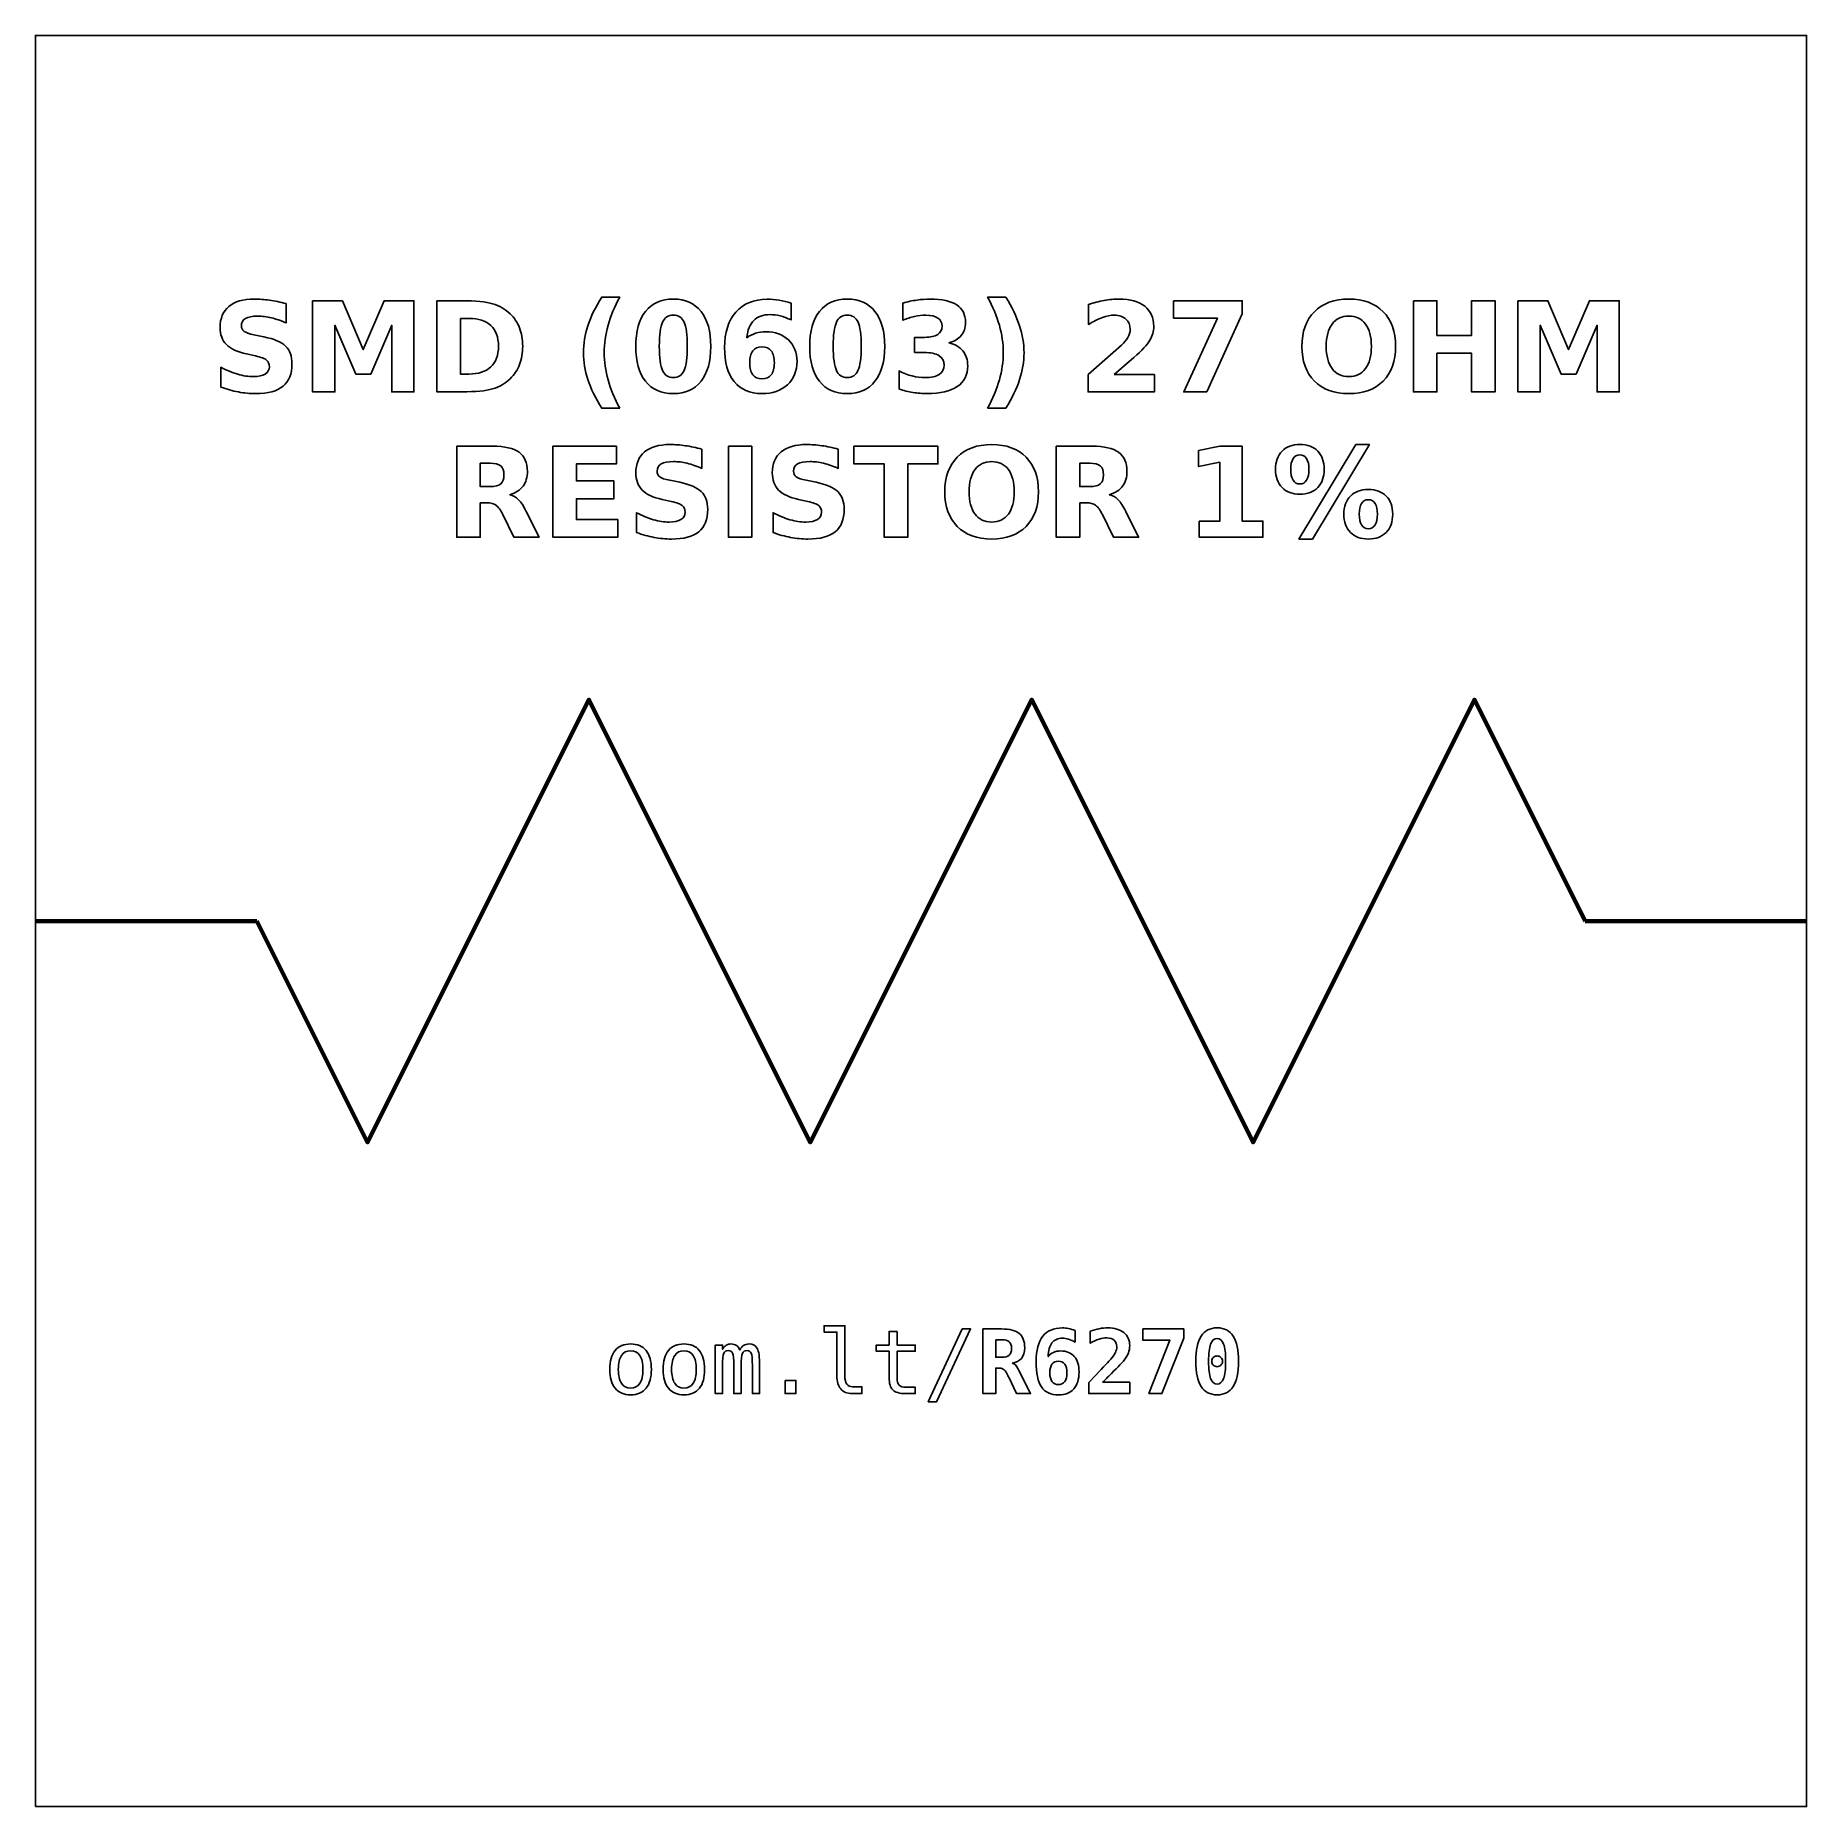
# Model space of a CAD drawing. Header units: centimetres. Extents: x -11.5 to -9.5, y -15.85 to -13.85.
import ezdxf

# ---------------------------------------------------------------- set-up
doc = ezdxf.new("R2010")
doc.units = ezdxf.units.CM
doc.header["$MEASUREMENT"] = 0
doc.layers.add('Layer 1', color=7, linetype='Continuous')

msp = doc.modelspace()

# ---------------------------------------------------------------- linework, layer by layer
at = {"layer": 'Layer 1', "color": 7}
msp.add_lwpolyline([(-11.5, -15.85), (-9.5, -15.85), (-9.5, -13.85), (-11.5, -13.85), (-11.5, -15.85)], close=True, dxfattribs=at)
at = {"layer": 'Layer 1', "color": 250}
for points, knots in [([(-11.21704, -14.15285), (-11.21704, -14.15285), (-11.21704, -14.1746), (-11.21704, -14.1746), (-11.21704, -14.1746), (-11.22269, -14.17208), (-11.22821, -14.17018), (-11.23357, -14.16889), (-11.23357, -14.16889), (-11.23896, -14.16759), (-11.24404, -14.16696), (-11.24881, -14.16696), (-11.24881, -14.16696), (-11.25514, -14.16696), (-11.25984, -14.16783), (-11.26288, -14.16957), (-11.26288, -14.16957), (-11.26591, -14.17133), (-11.26742, -14.17404), (-11.26742, -14.17771), (-11.26742, -14.17771), (-11.26742, -14.18046), (-11.26641, -14.18262), (-11.26436, -14.18415), (-11.26436, -14.18415), (-11.26231, -14.18568), (-11.2586, -14.18702), (-11.25321, -14.18812), (-11.25321, -14.18812), (-11.25321, -14.18812), (-11.24192, -14.19038), (-11.24192, -14.19038), (-11.24192, -14.19038), (-11.23047, -14.19269), (-11.22236, -14.19617), (-11.21754, -14.20087), (-11.21754, -14.20087), (-11.21271, -14.20555), (-11.21029, -14.21221), (-11.21029, -14.22084), (-11.21029, -14.22084), (-11.21029, -14.2322), (-11.21365, -14.24064), (-11.22038, -14.24617), (-11.22038, -14.24617), (-11.22711, -14.25169), (-11.23738, -14.25447), (-11.25121, -14.25447), (-11.25121, -14.25447), (-11.25775, -14.25447), (-11.26429, -14.25386), (-11.27085, -14.25261), (-11.27085, -14.25261), (-11.27741, -14.25136), (-11.284, -14.24953), (-11.29056, -14.24711), (-11.29056, -14.24711), (-11.29056, -14.24711), (-11.29056, -14.22472), (-11.29056, -14.22472), (-11.29056, -14.22472), (-11.284, -14.2282), (-11.27765, -14.23083), (-11.27151, -14.2326), (-11.27151, -14.2326), (-11.26537, -14.23436), (-11.25947, -14.23525), (-11.25378, -14.23525), (-11.25378, -14.23525), (-11.24799, -14.23525), (-11.24355, -14.23429), (-11.24047, -14.23236), (-11.24047, -14.23236), (-11.23738, -14.23043), (-11.23586, -14.22768), (-11.23586, -14.22408), (-11.23586, -14.22408), (-11.23586, -14.22088), (-11.23689, -14.21839), (-11.23898, -14.21665), (-11.23898, -14.21665), (-11.24108, -14.21491), (-11.24524, -14.21334), (-11.2515, -14.21197), (-11.2515, -14.21197), (-11.2515, -14.21197), (-11.26177, -14.20969), (-11.26177, -14.20969), (-11.26177, -14.20969), (-11.27205, -14.20748), (-11.27958, -14.20398), (-11.28433, -14.19915), (-11.28433, -14.19915), (-11.28908, -14.19433), (-11.29145, -14.18782), (-11.29145, -14.17966), (-11.29145, -14.17966), (-11.29145, -14.1694), (-11.28814, -14.16152), (-11.28153, -14.15602), (-11.28153, -14.15602), (-11.27492, -14.15049), (-11.26542, -14.14774), (-11.253, -14.14774), (-11.253, -14.14774), (-11.24736, -14.14774), (-11.24155, -14.14817), (-11.23557, -14.14901), (-11.23557, -14.14901), (-11.2296, -14.14986), (-11.22342, -14.15113), (-11.21704, -14.15285)], [0, 0, 0, 0, 0.0357143, 0.0357143, 0.0357143, 0.0357143, 0.0714286, 0.0714286, 0.0714286, 0.0714286, 0.1071429, 0.1071429, 0.1071429, 0.1071429, 0.1428571, 0.1428571, 0.1428571, 0.1428571, 0.1785714, 0.1785714, 0.1785714, 0.1785714, 0.2142857, 0.2142857, 0.2142857, 0.2142857, 0.25, 0.25, 0.25, 0.25, 0.2857143, 0.2857143, 0.2857143, 0.2857143, 0.3214286, 0.3214286, 0.3214286, 0.3214286, 0.3571429, 0.3571429, 0.3571429, 0.3571429, 0.3928571, 0.3928571, 0.3928571, 0.3928571, 0.4285714, 0.4285714, 0.4285714, 0.4285714, 0.4642857, 0.4642857, 0.4642857, 0.4642857, 0.5, 0.5, 0.5, 0.5, 0.5357143, 0.5357143, 0.5357143, 0.5357143, 0.5714286, 0.5714286, 0.5714286, 0.5714286, 0.6071429, 0.6071429, 0.6071429, 0.6071429, 0.6428571, 0.6428571, 0.6428571, 0.6428571, 0.6785714, 0.6785714, 0.6785714, 0.6785714, 0.7142857, 0.7142857, 0.7142857, 0.7142857, 0.75, 0.75, 0.75, 0.75, 0.7857143, 0.7857143, 0.7857143, 0.7857143, 0.8214286, 0.8214286, 0.8214286, 0.8214286, 0.8571429, 0.8571429, 0.8571429, 0.8571429, 0.8928571, 0.8928571, 0.8928571, 0.8928571, 0.9285714, 0.9285714, 0.9285714, 0.9285714, 0.9642857, 0.9642857, 0.9642857, 0.9642857, 1, 1, 1, 1]), ([(-11.18701, -14.1496), (-11.18701, -14.1496), (-11.15326, -14.1496), (-11.15326, -14.1496), (-11.15326, -14.1496), (-11.15326, -14.1496), (-11.12981, -14.20466), (-11.12981, -14.20466), (-11.12981, -14.20466), (-11.12981, -14.20466), (-11.10625, -14.1496), (-11.10625, -14.1496), (-11.10625, -14.1496), (-11.10625, -14.1496), (-11.07257, -14.1496), (-11.07257, -14.1496), (-11.07257, -14.1496), (-11.07257, -14.1496), (-11.07257, -14.25247), (-11.07257, -14.25247), (-11.07257, -14.25247), (-11.07257, -14.25247), (-11.09764, -14.25247), (-11.09764, -14.25247), (-11.09764, -14.25247), (-11.09764, -14.25247), (-11.09764, -14.17723), (-11.09764, -14.17723), (-11.09764, -14.17723), (-11.09764, -14.17723), (-11.12135, -14.23269), (-11.12135, -14.23269), (-11.12135, -14.23269), (-11.12135, -14.23269), (-11.13816, -14.23269), (-11.13816, -14.23269), (-11.13816, -14.23269), (-11.13816, -14.23269), (-11.16187, -14.17723), (-11.16187, -14.17723), (-11.16187, -14.17723), (-11.16187, -14.17723), (-11.16187, -14.25247), (-11.16187, -14.25247), (-11.16187, -14.25247), (-11.16187, -14.25247), (-11.18701, -14.25247), (-11.18701, -14.25247), (-11.18701, -14.25247), (-11.18701, -14.25247), (-11.18701, -14.1496), (-11.18701, -14.1496)], [0, 0, 0, 0, 0.0769231, 0.0769231, 0.0769231, 0.0769231, 0.1538462, 0.1538462, 0.1538462, 0.1538462, 0.2307692, 0.2307692, 0.2307692, 0.2307692, 0.3076923, 0.3076923, 0.3076923, 0.3076923, 0.3846154, 0.3846154, 0.3846154, 0.3846154, 0.4615385, 0.4615385, 0.4615385, 0.4615385, 0.5384615, 0.5384615, 0.5384615, 0.5384615, 0.6153846, 0.6153846, 0.6153846, 0.6153846, 0.6923077, 0.6923077, 0.6923077, 0.6923077, 0.7692308, 0.7692308, 0.7692308, 0.7692308, 0.8461538, 0.8461538, 0.8461538, 0.8461538, 0.9230769, 0.9230769, 0.9230769, 0.9230769, 1, 1, 1, 1]), ([(-11.04658, -14.1496), (-11.04658, -14.1496), (-11.01859, -14.1496), (-11.01859, -14.1496), (-11.01859, -14.1496), (-11.00298, -14.1496), (-10.99136, -14.15071), (-10.98372, -14.15294), (-10.98372, -14.15294), (-10.97607, -14.15517), (-10.96951, -14.15894), (-10.96403, -14.16428), (-10.96403, -14.16428), (-10.95921, -14.16891), (-10.95564, -14.17427), (-10.95328, -14.18034), (-10.95328, -14.18034), (-10.95096, -14.18638), (-10.94978, -14.19325), (-10.94978, -14.20094), (-10.94978, -14.20094), (-10.94978, -14.2087), (-10.95096, -14.21562), (-10.95328, -14.22171), (-10.95328, -14.22171), (-10.95564, -14.2278), (-10.95921, -14.23316), (-10.96403, -14.23779), (-10.96403, -14.23779), (-10.96956, -14.24313), (-10.97617, -14.2469), (-10.98388, -14.24913), (-10.98388, -14.24913), (-10.9916, -14.25136), (-11.00317, -14.25247), (-11.01859, -14.25247), (-11.01859, -14.25247), (-11.01859, -14.25247), (-11.04658, -14.25247), (-11.04658, -14.25247), (-11.04658, -14.25247), (-11.04658, -14.25247), (-11.04658, -14.1496), (-11.04658, -14.1496)], [0, 0, 0, 0, 0.0909091, 0.0909091, 0.0909091, 0.0909091, 0.1818182, 0.1818182, 0.1818182, 0.1818182, 0.2727273, 0.2727273, 0.2727273, 0.2727273, 0.3636364, 0.3636364, 0.3636364, 0.3636364, 0.4545455, 0.4545455, 0.4545455, 0.4545455, 0.5454545, 0.5454545, 0.5454545, 0.5454545, 0.6363636, 0.6363636, 0.6363636, 0.6363636, 0.7272727, 0.7272727, 0.7272727, 0.7272727, 0.8181818, 0.8181818, 0.8181818, 0.8181818, 0.9090909, 0.9090909, 0.9090909, 0.9090909, 1, 1, 1, 1]), ([(-10.84009, -14.27107), (-10.84009, -14.27107), (-10.86055, -14.27107), (-10.86055, -14.27107), (-10.86055, -14.27107), (-10.86758, -14.25974), (-10.87278, -14.24894), (-10.87612, -14.23871), (-10.87612, -14.23871), (-10.87948, -14.2285), (-10.88115, -14.21837), (-10.88115, -14.2083), (-10.88115, -14.2083), (-10.88115, -14.19824), (-10.87946, -14.18805), (-10.8761, -14.17775), (-10.8761, -14.17775), (-10.87271, -14.16743), (-10.86754, -14.15666), (-10.86055, -14.14539), (-10.86055, -14.14539), (-10.86055, -14.14539), (-10.84009, -14.14539), (-10.84009, -14.14539), (-10.84009, -14.14539), (-10.84597, -14.15628), (-10.85037, -14.16693), (-10.85331, -14.17733), (-10.85331, -14.17733), (-10.85625, -14.18772), (-10.85773, -14.198), (-10.85773, -14.20816), (-10.85773, -14.20816), (-10.85773, -14.21832), (-10.85627, -14.2286), (-10.85336, -14.23904), (-10.85336, -14.23904), (-10.85044, -14.24946), (-10.84602, -14.26014), (-10.84009, -14.27107)], [0, 0, 0, 0, 0.1, 0.1, 0.1, 0.1, 0.2, 0.2, 0.2, 0.2, 0.3, 0.3, 0.3, 0.3, 0.4, 0.4, 0.4, 0.4, 0.5, 0.5, 0.5, 0.5, 0.6, 0.6, 0.6, 0.6, 0.7, 0.7, 0.7, 0.7, 0.8, 0.8, 0.8, 0.8, 0.9, 0.9, 0.9, 0.9, 1, 1, 1, 1]), ([(-10.73736, -14.20113), (-10.73736, -14.21818), (-10.74103, -14.23133), (-10.74839, -14.24059), (-10.74839, -14.24059), (-10.75573, -14.24984), (-10.76617, -14.25447), (-10.77967, -14.25447), (-10.77967, -14.25447), (-10.79322, -14.25447), (-10.80368, -14.24984), (-10.81102, -14.24059), (-10.81102, -14.24059), (-10.81838, -14.23133), (-10.82205, -14.21818), (-10.82205, -14.20113), (-10.82205, -14.20113), (-10.82205, -14.18406), (-10.81838, -14.17088), (-10.81102, -14.16162), (-10.81102, -14.16162), (-10.80368, -14.15238), (-10.79322, -14.14774), (-10.77967, -14.14774), (-10.77967, -14.14774), (-10.76617, -14.14774), (-10.75573, -14.15238), (-10.74839, -14.16162), (-10.74839, -14.16162), (-10.74103, -14.17088), (-10.73736, -14.18406), (-10.73736, -14.20113)], [0, 0, 0, 0, 0.125, 0.125, 0.125, 0.125, 0.25, 0.25, 0.25, 0.25, 0.375, 0.375, 0.375, 0.375, 0.5, 0.5, 0.5, 0.5, 0.625, 0.625, 0.625, 0.625, 0.75, 0.75, 0.75, 0.75, 0.875, 0.875, 0.875, 0.875, 1, 1, 1, 1]), ([(-10.64677, -14.15228), (-10.64677, -14.15228), (-10.64677, -14.17131), (-10.64677, -14.17131), (-10.64677, -14.17131), (-10.65114, -14.16924), (-10.65523, -14.16771), (-10.65909, -14.16672), (-10.65909, -14.16672), (-10.66295, -14.16573), (-10.66673, -14.16524), (-10.6704, -14.16524), (-10.6704, -14.16524), (-10.67831, -14.16524), (-10.68444, -14.16743), (-10.68886, -14.17183), (-10.68886, -14.17183), (-10.69326, -14.1762), (-10.69585, -14.18271), (-10.69658, -14.19135), (-10.69658, -14.19135), (-10.69355, -14.18911), (-10.69025, -14.18742), (-10.68672, -14.18629), (-10.68672, -14.18629), (-10.6832, -14.18516), (-10.67934, -14.1846), (-10.67515, -14.1846), (-10.67515, -14.1846), (-10.66464, -14.1846), (-10.65615, -14.18768), (-10.64971, -14.19384), (-10.64971, -14.19384), (-10.64324, -14.19998), (-10.64002, -14.20804), (-10.64002, -14.21802), (-10.64002, -14.21802), (-10.64002, -14.22905), (-10.64362, -14.23787), (-10.65084, -14.24452), (-10.65084, -14.24452), (-10.65803, -14.25115), (-10.66772, -14.25447), (-10.67983, -14.25447), (-10.67983, -14.25447), (-10.69319, -14.25447), (-10.70354, -14.24995), (-10.71088, -14.24092), (-10.71088, -14.24092), (-10.71819, -14.23191), (-10.72186, -14.2191), (-10.72186, -14.20252), (-10.72186, -14.20252), (-10.72186, -14.18554), (-10.71758, -14.17218), (-10.70902, -14.16247), (-10.70902, -14.16247), (-10.70044, -14.15275), (-10.6887, -14.14788), (-10.67377, -14.14788), (-10.67377, -14.14788), (-10.66904, -14.14788), (-10.66445, -14.14826), (-10.65998, -14.14899), (-10.65998, -14.14899), (-10.65554, -14.14972), (-10.65114, -14.15082), (-10.64677, -14.15228)], [0, 0, 0, 0, 0.0588235, 0.0588235, 0.0588235, 0.0588235, 0.1176471, 0.1176471, 0.1176471, 0.1176471, 0.1764706, 0.1764706, 0.1764706, 0.1764706, 0.2352941, 0.2352941, 0.2352941, 0.2352941, 0.2941176, 0.2941176, 0.2941176, 0.2941176, 0.3529412, 0.3529412, 0.3529412, 0.3529412, 0.4117647, 0.4117647, 0.4117647, 0.4117647, 0.4705882, 0.4705882, 0.4705882, 0.4705882, 0.5294118, 0.5294118, 0.5294118, 0.5294118, 0.5882353, 0.5882353, 0.5882353, 0.5882353, 0.6470588, 0.6470588, 0.6470588, 0.6470588, 0.7058824, 0.7058824, 0.7058824, 0.7058824, 0.7647059, 0.7647059, 0.7647059, 0.7647059, 0.8235294, 0.8235294, 0.8235294, 0.8235294, 0.8823529, 0.8823529, 0.8823529, 0.8823529, 0.9411765, 0.9411765, 0.9411765, 0.9411765, 1, 1, 1, 1]), ([(-10.54098, -14.20113), (-10.54098, -14.21818), (-10.54465, -14.23133), (-10.55201, -14.24059), (-10.55201, -14.24059), (-10.55935, -14.24984), (-10.56979, -14.25447), (-10.58329, -14.25447), (-10.58329, -14.25447), (-10.59684, -14.25447), (-10.6073, -14.24984), (-10.61464, -14.24059), (-10.61464, -14.24059), (-10.622, -14.23133), (-10.62567, -14.21818), (-10.62567, -14.20113), (-10.62567, -14.20113), (-10.62567, -14.18406), (-10.622, -14.17088), (-10.61464, -14.16162), (-10.61464, -14.16162), (-10.6073, -14.15238), (-10.59684, -14.14774), (-10.58329, -14.14774), (-10.58329, -14.14774), (-10.56979, -14.14774), (-10.55935, -14.15238), (-10.55201, -14.16162), (-10.55201, -14.16162), (-10.54465, -14.17088), (-10.54098, -14.18406), (-10.54098, -14.20113)], [0, 0, 0, 0, 0.125, 0.125, 0.125, 0.125, 0.25, 0.25, 0.25, 0.25, 0.375, 0.375, 0.375, 0.375, 0.5, 0.5, 0.5, 0.5, 0.625, 0.625, 0.625, 0.625, 0.75, 0.75, 0.75, 0.75, 0.875, 0.875, 0.875, 0.875, 1, 1, 1, 1]), ([(-10.4685, -14.19699), (-10.46158, -14.19878), (-10.45629, -14.20191), (-10.45269, -14.20633), (-10.45269, -14.20633), (-10.44909, -14.21077), (-10.44728, -14.21639), (-10.44728, -14.22324), (-10.44728, -14.22324), (-10.44728, -14.23344), (-10.45119, -14.2412), (-10.45899, -14.24652), (-10.45899, -14.24652), (-10.4668, -14.25181), (-10.47819, -14.25447), (-10.49317, -14.25447), (-10.49317, -14.25447), (-10.49846, -14.25447), (-10.50375, -14.25405), (-10.50907, -14.2532), (-10.50907, -14.2532), (-10.51436, -14.25235), (-10.5196, -14.25106), (-10.5248, -14.24937), (-10.5248, -14.24937), (-10.5248, -14.24937), (-10.5248, -14.2289), (-10.5248, -14.2289), (-10.5248, -14.2289), (-10.51984, -14.23137), (-10.51492, -14.23326), (-10.51003, -14.23453), (-10.51003, -14.23453), (-10.50514, -14.23577), (-10.50032, -14.23641), (-10.49559, -14.23641), (-10.49559, -14.23641), (-10.48856, -14.23641), (-10.48317, -14.23518), (-10.47943, -14.23276), (-10.47943, -14.23276), (-10.47569, -14.23032), (-10.47381, -14.22684), (-10.47381, -14.22227), (-10.47381, -14.22227), (-10.47381, -14.21759), (-10.47574, -14.21404), (-10.47957, -14.21164), (-10.47957, -14.21164), (-10.48341, -14.20922), (-10.48907, -14.20802), (-10.49655, -14.20802), (-10.49655, -14.20802), (-10.49655, -14.20802), (-10.50716, -14.20802), (-10.50716, -14.20802), (-10.50716, -14.20802), (-10.50716, -14.20802), (-10.50716, -14.19092), (-10.50716, -14.19092), (-10.50716, -14.19092), (-10.50716, -14.19092), (-10.49601, -14.19092), (-10.49601, -14.19092), (-10.49601, -14.19092), (-10.48933, -14.19092), (-10.48439, -14.18989), (-10.48113, -14.18779), (-10.48113, -14.18779), (-10.47786, -14.1857), (-10.47623, -14.18253), (-10.47623, -14.17827), (-10.47623, -14.17827), (-10.47623, -14.17432), (-10.47781, -14.17126), (-10.48098, -14.16912), (-10.48098, -14.16912), (-10.48416, -14.16696), (-10.48863, -14.16588), (-10.49441, -14.16588), (-10.49441, -14.16588), (-10.49869, -14.16588), (-10.503, -14.16635), (-10.50737, -14.16731), (-10.50737, -14.16731), (-10.51172, -14.16827), (-10.51605, -14.16971), (-10.52038, -14.17159), (-10.52038, -14.17159), (-10.52038, -14.17159), (-10.52038, -14.15216), (-10.52038, -14.15216), (-10.52038, -14.15216), (-10.51513, -14.15068), (-10.50996, -14.14958), (-10.50481, -14.14885), (-10.50481, -14.14885), (-10.49966, -14.14812), (-10.49463, -14.14774), (-10.48966, -14.14774), (-10.48966, -14.14774), (-10.4763, -14.14774), (-10.46629, -14.14993), (-10.45965, -14.15433), (-10.45965, -14.15433), (-10.45302, -14.1587), (-10.44971, -14.16531), (-10.44971, -14.17413), (-10.44971, -14.17413), (-10.44971, -14.18013), (-10.45128, -14.18507), (-10.45446, -14.1889), (-10.45446, -14.1889), (-10.45763, -14.19273), (-10.46231, -14.19544), (-10.4685, -14.19699)], [0, 0, 0, 0, 0.0344828, 0.0344828, 0.0344828, 0.0344828, 0.0689655, 0.0689655, 0.0689655, 0.0689655, 0.1034483, 0.1034483, 0.1034483, 0.1034483, 0.137931, 0.137931, 0.137931, 0.137931, 0.1724138, 0.1724138, 0.1724138, 0.1724138, 0.2068966, 0.2068966, 0.2068966, 0.2068966, 0.2413793, 0.2413793, 0.2413793, 0.2413793, 0.2758621, 0.2758621, 0.2758621, 0.2758621, 0.3103448, 0.3103448, 0.3103448, 0.3103448, 0.3448276, 0.3448276, 0.3448276, 0.3448276, 0.3793103, 0.3793103, 0.3793103, 0.3793103, 0.4137931, 0.4137931, 0.4137931, 0.4137931, 0.4482759, 0.4482759, 0.4482759, 0.4482759, 0.4827586, 0.4827586, 0.4827586, 0.4827586, 0.5172414, 0.5172414, 0.5172414, 0.5172414, 0.5517241, 0.5517241, 0.5517241, 0.5517241, 0.5862069, 0.5862069, 0.5862069, 0.5862069, 0.6206897, 0.6206897, 0.6206897, 0.6206897, 0.6551724, 0.6551724, 0.6551724, 0.6551724, 0.6896552, 0.6896552, 0.6896552, 0.6896552, 0.7241379, 0.7241379, 0.7241379, 0.7241379, 0.7586207, 0.7586207, 0.7586207, 0.7586207, 0.7931034, 0.7931034, 0.7931034, 0.7931034, 0.8275862, 0.8275862, 0.8275862, 0.8275862, 0.862069, 0.862069, 0.862069, 0.862069, 0.8965517, 0.8965517, 0.8965517, 0.8965517, 0.9310345, 0.9310345, 0.9310345, 0.9310345, 0.9655172, 0.9655172, 0.9655172, 0.9655172, 1, 1, 1, 1]), ([(-10.42475, -14.27107), (-10.41887, -14.26014), (-10.41445, -14.24946), (-10.41151, -14.23904), (-10.41151, -14.23904), (-10.40857, -14.2286), (-10.40711, -14.21832), (-10.40711, -14.20816), (-10.40711, -14.20816), (-10.40711, -14.198), (-10.40857, -14.18772), (-10.41151, -14.17733), (-10.41151, -14.17733), (-10.41445, -14.16693), (-10.41887, -14.15628), (-10.42475, -14.14539), (-10.42475, -14.14539), (-10.42475, -14.14539), (-10.40429, -14.14539), (-10.40429, -14.14539), (-10.40429, -14.14539), (-10.39731, -14.15666), (-10.39213, -14.16743), (-10.38874, -14.17775), (-10.38874, -14.17775), (-10.38538, -14.18805), (-10.38369, -14.19824), (-10.38369, -14.2083), (-10.38369, -14.2083), (-10.38369, -14.21837), (-10.38536, -14.2285), (-10.38872, -14.23871), (-10.38872, -14.23871), (-10.39206, -14.24894), (-10.39726, -14.25974), (-10.40429, -14.27107), (-10.40429, -14.27107), (-10.40429, -14.27107), (-10.42475, -14.27107), (-10.42475, -14.27107)], [0, 0, 0, 0, 0.1, 0.1, 0.1, 0.1, 0.2, 0.2, 0.2, 0.2, 0.3, 0.3, 0.3, 0.3, 0.4, 0.4, 0.4, 0.4, 0.5, 0.5, 0.5, 0.5, 0.6, 0.6, 0.6, 0.6, 0.7, 0.7, 0.7, 0.7, 0.8, 0.8, 0.8, 0.8, 0.9, 0.9, 0.9, 0.9, 1, 1, 1, 1]), ([(-10.28176, -14.23297), (-10.28176, -14.23297), (-10.23648, -14.23297), (-10.23648, -14.23297), (-10.23648, -14.23297), (-10.23648, -14.23297), (-10.23648, -14.25247), (-10.23648, -14.25247), (-10.23648, -14.25247), (-10.23648, -14.25247), (-10.31125, -14.25247), (-10.31125, -14.25247), (-10.31125, -14.25247), (-10.31125, -14.25247), (-10.31125, -14.23297), (-10.31125, -14.23297), (-10.31125, -14.23297), (-10.31125, -14.23297), (-10.27369, -14.19984), (-10.27369, -14.19984), (-10.27369, -14.19984), (-10.27033, -14.1968), (-10.26786, -14.19384), (-10.26626, -14.19095), (-10.26626, -14.19095), (-10.26464, -14.18805), (-10.26384, -14.18504), (-10.26384, -14.18191), (-10.26384, -14.18191), (-10.26384, -14.17709), (-10.26546, -14.17321), (-10.2687, -14.17027), (-10.2687, -14.17027), (-10.27193, -14.16733), (-10.27623, -14.16588), (-10.28162, -14.16588), (-10.28162, -14.16588), (-10.28575, -14.16588), (-10.29027, -14.16677), (-10.29519, -14.16853), (-10.29519, -14.16853), (-10.3001, -14.1703), (-10.30537, -14.17293), (-10.31097, -14.17641), (-10.31097, -14.17641), (-10.31097, -14.17641), (-10.31097, -14.15381), (-10.31097, -14.15381), (-10.31097, -14.15381), (-10.30499, -14.15184), (-10.29909, -14.15033), (-10.29326, -14.1493), (-10.29326, -14.1493), (-10.28742, -14.14826), (-10.28171, -14.14774), (-10.27609, -14.14774), (-10.27609, -14.14774), (-10.26379, -14.14774), (-10.25422, -14.15045), (-10.2474, -14.15588), (-10.2474, -14.15588), (-10.24058, -14.16129), (-10.23717, -14.16884), (-10.23717, -14.17855), (-10.23717, -14.17855), (-10.23717, -14.18415), (-10.23862, -14.18937), (-10.24152, -14.19422), (-10.24152, -14.19422), (-10.24441, -14.19906), (-10.2505, -14.20555), (-10.25977, -14.21369), (-10.25977, -14.21369), (-10.25977, -14.21369), (-10.28176, -14.23297), (-10.28176, -14.23297)], [0, 0, 0, 0, 0.0526316, 0.0526316, 0.0526316, 0.0526316, 0.1052632, 0.1052632, 0.1052632, 0.1052632, 0.1578947, 0.1578947, 0.1578947, 0.1578947, 0.2105263, 0.2105263, 0.2105263, 0.2105263, 0.2631579, 0.2631579, 0.2631579, 0.2631579, 0.3157895, 0.3157895, 0.3157895, 0.3157895, 0.3684211, 0.3684211, 0.3684211, 0.3684211, 0.4210526, 0.4210526, 0.4210526, 0.4210526, 0.4736842, 0.4736842, 0.4736842, 0.4736842, 0.5263158, 0.5263158, 0.5263158, 0.5263158, 0.5789474, 0.5789474, 0.5789474, 0.5789474, 0.6315789, 0.6315789, 0.6315789, 0.6315789, 0.6842105, 0.6842105, 0.6842105, 0.6842105, 0.7368421, 0.7368421, 0.7368421, 0.7368421, 0.7894737, 0.7894737, 0.7894737, 0.7894737, 0.8421053, 0.8421053, 0.8421053, 0.8421053, 0.8947368, 0.8947368, 0.8947368, 0.8947368, 0.9473684, 0.9473684, 0.9473684, 0.9473684, 1, 1, 1, 1]), ([(-10.2148, -14.1496), (-10.2148, -14.1496), (-10.13728, -14.1496), (-10.13728, -14.1496), (-10.13728, -14.1496), (-10.13728, -14.1496), (-10.13728, -14.16456), (-10.13728, -14.16456), (-10.13728, -14.16456), (-10.13728, -14.16456), (-10.17738, -14.25247), (-10.17738, -14.25247), (-10.17738, -14.25247), (-10.17738, -14.25247), (-10.20323, -14.25247), (-10.20323, -14.25247), (-10.20323, -14.25247), (-10.20323, -14.25247), (-10.16525, -14.1691), (-10.16525, -14.1691), (-10.16525, -14.1691), (-10.16525, -14.1691), (-10.2148, -14.1691), (-10.2148, -14.1691), (-10.2148, -14.1691), (-10.2148, -14.1691), (-10.2148, -14.1496), (-10.2148, -14.1496)], [0, 0, 0, 0, 0.1428571, 0.1428571, 0.1428571, 0.1428571, 0.2857143, 0.2857143, 0.2857143, 0.2857143, 0.4285714, 0.4285714, 0.4285714, 0.4285714, 0.5714286, 0.5714286, 0.5714286, 0.5714286, 0.7142857, 0.7142857, 0.7142857, 0.7142857, 0.8571429, 0.8571429, 0.8571429, 0.8571429, 1, 1, 1, 1]), ([(-10.01696, -14.14774), (-10.00043, -14.14774), (-9.98747, -14.15247), (-9.97811, -14.16195), (-9.97811, -14.16195), (-9.96873, -14.1714), (-9.96405, -14.18445), (-9.96405, -14.20113), (-9.96405, -14.20113), (-9.96405, -14.21776), (-9.96873, -14.23081), (-9.97811, -14.24026), (-9.97811, -14.24026), (-9.98747, -14.24974), (-10.00043, -14.25447), (-10.01696, -14.25447), (-10.01696, -14.25447), (-10.03345, -14.25447), (-10.04638, -14.24974), (-10.05579, -14.24026), (-10.05579, -14.24026), (-10.06517, -14.23081), (-10.06988, -14.21776), (-10.06988, -14.20113), (-10.06988, -14.20113), (-10.06988, -14.18445), (-10.06517, -14.1714), (-10.05579, -14.16195), (-10.05579, -14.16195), (-10.04638, -14.15247), (-10.03345, -14.14774), (-10.01696, -14.14774)], [0, 0, 0, 0, 0.125, 0.125, 0.125, 0.125, 0.25, 0.25, 0.25, 0.25, 0.375, 0.375, 0.375, 0.375, 0.5, 0.5, 0.5, 0.5, 0.625, 0.625, 0.625, 0.625, 0.75, 0.75, 0.75, 0.75, 0.875, 0.875, 0.875, 0.875, 1, 1, 1, 1]), ([(-9.94398, -14.1496), (-9.94398, -14.1496), (-9.91745, -14.1496), (-9.91745, -14.1496), (-9.91745, -14.1496), (-9.91745, -14.1496), (-9.91745, -14.18881), (-9.91745, -14.18881), (-9.91745, -14.18881), (-9.91745, -14.18881), (-9.87832, -14.18881), (-9.87832, -14.18881), (-9.87832, -14.18881), (-9.87832, -14.18881), (-9.87832, -14.1496), (-9.87832, -14.1496), (-9.87832, -14.1496), (-9.87832, -14.1496), (-9.85179, -14.1496), (-9.85179, -14.1496), (-9.85179, -14.1496), (-9.85179, -14.1496), (-9.85179, -14.25247), (-9.85179, -14.25247), (-9.85179, -14.25247), (-9.85179, -14.25247), (-9.87832, -14.25247), (-9.87832, -14.25247), (-9.87832, -14.25247), (-9.87832, -14.25247), (-9.87832, -14.20887), (-9.87832, -14.20887), (-9.87832, -14.20887), (-9.87832, -14.20887), (-9.91745, -14.20887), (-9.91745, -14.20887), (-9.91745, -14.20887), (-9.91745, -14.20887), (-9.91745, -14.25247), (-9.91745, -14.25247), (-9.91745, -14.25247), (-9.91745, -14.25247), (-9.94398, -14.25247), (-9.94398, -14.25247), (-9.94398, -14.25247), (-9.94398, -14.25247), (-9.94398, -14.1496), (-9.94398, -14.1496)], [0, 0, 0, 0, 0.0833333, 0.0833333, 0.0833333, 0.0833333, 0.1666667, 0.1666667, 0.1666667, 0.1666667, 0.25, 0.25, 0.25, 0.25, 0.3333333, 0.3333333, 0.3333333, 0.3333333, 0.4166667, 0.4166667, 0.4166667, 0.4166667, 0.5, 0.5, 0.5, 0.5, 0.5833333, 0.5833333, 0.5833333, 0.5833333, 0.6666667, 0.6666667, 0.6666667, 0.6666667, 0.75, 0.75, 0.75, 0.75, 0.8333333, 0.8333333, 0.8333333, 0.8333333, 0.9166667, 0.9166667, 0.9166667, 0.9166667, 1, 1, 1, 1]), ([(-9.82589, -14.1496), (-9.82589, -14.1496), (-9.79214, -14.1496), (-9.79214, -14.1496), (-9.79214, -14.1496), (-9.79214, -14.1496), (-9.76869, -14.20466), (-9.76869, -14.20466), (-9.76869, -14.20466), (-9.76869, -14.20466), (-9.74513, -14.1496), (-9.74513, -14.1496), (-9.74513, -14.1496), (-9.74513, -14.1496), (-9.71145, -14.1496), (-9.71145, -14.1496), (-9.71145, -14.1496), (-9.71145, -14.1496), (-9.71145, -14.25247), (-9.71145, -14.25247), (-9.71145, -14.25247), (-9.71145, -14.25247), (-9.73652, -14.25247), (-9.73652, -14.25247), (-9.73652, -14.25247), (-9.73652, -14.25247), (-9.73652, -14.17723), (-9.73652, -14.17723), (-9.73652, -14.17723), (-9.73652, -14.17723), (-9.76023, -14.23269), (-9.76023, -14.23269), (-9.76023, -14.23269), (-9.76023, -14.23269), (-9.77704, -14.23269), (-9.77704, -14.23269), (-9.77704, -14.23269), (-9.77704, -14.23269), (-9.80075, -14.17723), (-9.80075, -14.17723), (-9.80075, -14.17723), (-9.80075, -14.17723), (-9.80075, -14.25247), (-9.80075, -14.25247), (-9.80075, -14.25247), (-9.80075, -14.25247), (-9.82589, -14.25247), (-9.82589, -14.25247), (-9.82589, -14.25247), (-9.82589, -14.25247), (-9.82589, -14.1496), (-9.82589, -14.1496)], [0, 0, 0, 0, 0.0769231, 0.0769231, 0.0769231, 0.0769231, 0.1538462, 0.1538462, 0.1538462, 0.1538462, 0.2307692, 0.2307692, 0.2307692, 0.2307692, 0.3076923, 0.3076923, 0.3076923, 0.3076923, 0.3846154, 0.3846154, 0.3846154, 0.3846154, 0.4615385, 0.4615385, 0.4615385, 0.4615385, 0.5384615, 0.5384615, 0.5384615, 0.5384615, 0.6153846, 0.6153846, 0.6153846, 0.6153846, 0.6923077, 0.6923077, 0.6923077, 0.6923077, 0.7692308, 0.7692308, 0.7692308, 0.7692308, 0.8461538, 0.8461538, 0.8461538, 0.8461538, 0.9230769, 0.9230769, 0.9230769, 0.9230769, 1, 1, 1, 1]), ([(-11.02005, -14.16966), (-11.02005, -14.16966), (-11.02005, -14.23241), (-11.02005, -14.23241), (-11.02005, -14.23241), (-11.02005, -14.23241), (-11.01055, -14.23241), (-11.01055, -14.23241), (-11.01055, -14.23241), (-10.99971, -14.23241), (-10.99143, -14.22973), (-10.98572, -14.22434), (-10.98572, -14.22434), (-10.98, -14.21898), (-10.97713, -14.21117), (-10.97713, -14.20094), (-10.97713, -14.20094), (-10.97713, -14.19073), (-10.97998, -14.18297), (-10.98567, -14.17766), (-10.98567, -14.17766), (-10.99136, -14.17232), (-10.99966, -14.16966), (-11.01055, -14.16966), (-11.01055, -14.16966), (-11.01055, -14.16966), (-11.02005, -14.16966), (-11.02005, -14.16966)], [0, 0, 0, 0, 0.1428571, 0.1428571, 0.1428571, 0.1428571, 0.2857143, 0.2857143, 0.2857143, 0.2857143, 0.4285714, 0.4285714, 0.4285714, 0.4285714, 0.5714286, 0.5714286, 0.5714286, 0.5714286, 0.7142857, 0.7142857, 0.7142857, 0.7142857, 0.8571429, 0.8571429, 0.8571429, 0.8571429, 1, 1, 1, 1]), ([(-10.76389, -14.20094), (-10.76389, -14.18808), (-10.76509, -14.17902), (-10.76751, -14.17375), (-10.76751, -14.17375), (-10.76991, -14.16851), (-10.77398, -14.16588), (-10.77967, -14.16588), (-10.77967, -14.16588), (-10.78536, -14.16588), (-10.78943, -14.16851), (-10.79188, -14.17375), (-10.79188, -14.17375), (-10.7943, -14.17902), (-10.79552, -14.18808), (-10.79552, -14.20094), (-10.79552, -14.20094), (-10.79552, -14.21392), (-10.7943, -14.2231), (-10.79188, -14.22841), (-10.79188, -14.22841), (-10.78943, -14.23375), (-10.78536, -14.23641), (-10.77967, -14.23641), (-10.77967, -14.23641), (-10.77403, -14.23641), (-10.76998, -14.23375), (-10.76753, -14.22841), (-10.76753, -14.22841), (-10.76511, -14.2231), (-10.76389, -14.21392), (-10.76389, -14.20094)], [0, 0, 0, 0, 0.125, 0.125, 0.125, 0.125, 0.25, 0.25, 0.25, 0.25, 0.375, 0.375, 0.375, 0.375, 0.5, 0.5, 0.5, 0.5, 0.625, 0.625, 0.625, 0.625, 0.75, 0.75, 0.75, 0.75, 0.875, 0.875, 0.875, 0.875, 1, 1, 1, 1]), ([(-10.56751, -14.20094), (-10.56751, -14.18808), (-10.56871, -14.17902), (-10.57113, -14.17375), (-10.57113, -14.17375), (-10.57353, -14.16851), (-10.5776, -14.16588), (-10.58329, -14.16588), (-10.58329, -14.16588), (-10.58898, -14.16588), (-10.59305, -14.16851), (-10.5955, -14.17375), (-10.5955, -14.17375), (-10.59792, -14.17902), (-10.59914, -14.18808), (-10.59914, -14.20094), (-10.59914, -14.20094), (-10.59914, -14.21392), (-10.59792, -14.2231), (-10.5955, -14.22841), (-10.5955, -14.22841), (-10.59305, -14.23375), (-10.58898, -14.23641), (-10.58329, -14.23641), (-10.58329, -14.23641), (-10.57765, -14.23641), (-10.5736, -14.23375), (-10.57115, -14.22841), (-10.57115, -14.22841), (-10.56873, -14.2231), (-10.56751, -14.21392), (-10.56751, -14.20094)], [0, 0, 0, 0, 0.125, 0.125, 0.125, 0.125, 0.25, 0.25, 0.25, 0.25, 0.375, 0.375, 0.375, 0.375, 0.5, 0.5, 0.5, 0.5, 0.625, 0.625, 0.625, 0.625, 0.75, 0.75, 0.75, 0.75, 0.875, 0.875, 0.875, 0.875, 1, 1, 1, 1]), ([(-10.01696, -14.16696), (-10.02505, -14.16696), (-10.03131, -14.16994), (-10.03578, -14.17592), (-10.03578, -14.17592), (-10.04022, -14.18189), (-10.04246, -14.19029), (-10.04246, -14.20113), (-10.04246, -14.20113), (-10.04246, -14.21195), (-10.04022, -14.22032), (-10.03578, -14.22629), (-10.03578, -14.22629), (-10.03131, -14.23227), (-10.02505, -14.23525), (-10.01696, -14.23525), (-10.01696, -14.23525), (-10.00882, -14.23525), (-10.00255, -14.23227), (-9.99808, -14.22629), (-9.99808, -14.22629), (-9.99363, -14.22032), (-9.9914, -14.21195), (-9.9914, -14.20113), (-9.9914, -14.20113), (-9.9914, -14.19029), (-9.99363, -14.18189), (-9.99808, -14.17592), (-9.99808, -14.17592), (-10.00255, -14.16994), (-10.00882, -14.16696), (-10.01696, -14.16696)], [0, 0, 0, 0, 0.125, 0.125, 0.125, 0.125, 0.25, 0.25, 0.25, 0.25, 0.375, 0.375, 0.375, 0.375, 0.5, 0.5, 0.5, 0.5, 0.625, 0.625, 0.625, 0.625, 0.75, 0.75, 0.75, 0.75, 0.875, 0.875, 0.875, 0.875, 1, 1, 1, 1]), ([(-10.67955, -14.20169), (-10.68421, -14.20169), (-10.68769, -14.2032), (-10.68999, -14.20621), (-10.68999, -14.20621), (-10.69232, -14.20922), (-10.69347, -14.21374), (-10.69347, -14.21973), (-10.69347, -14.21973), (-10.69347, -14.22575), (-10.69232, -14.23027), (-10.68999, -14.23328), (-10.68999, -14.23328), (-10.68769, -14.23629), (-10.68421, -14.23779), (-10.67955, -14.23779), (-10.67955, -14.23779), (-10.67487, -14.23779), (-10.67137, -14.23629), (-10.66906, -14.23328), (-10.66906, -14.23328), (-10.66673, -14.23027), (-10.66558, -14.22575), (-10.66558, -14.21973), (-10.66558, -14.21973), (-10.66558, -14.21374), (-10.66673, -14.20922), (-10.66906, -14.20621), (-10.66906, -14.20621), (-10.67137, -14.2032), (-10.67487, -14.20169), (-10.67955, -14.20169)], [0, 0, 0, 0, 0.125, 0.125, 0.125, 0.125, 0.25, 0.25, 0.25, 0.25, 0.375, 0.375, 0.375, 0.375, 0.5, 0.5, 0.5, 0.5, 0.625, 0.625, 0.625, 0.625, 0.75, 0.75, 0.75, 0.75, 0.875, 0.875, 0.875, 0.875, 1, 1, 1, 1]), ([(-10.9977, -14.3778), (-10.9977, -14.3778), (-10.9977, -14.41672), (-10.9977, -14.41672), (-10.9977, -14.41672), (-10.9977, -14.41672), (-11.02423, -14.41672), (-11.02423, -14.41672), (-11.02423, -14.41672), (-11.02423, -14.41672), (-11.02423, -14.31385), (-11.02423, -14.31385), (-11.02423, -14.31385), (-11.02423, -14.31385), (-10.98371, -14.31385), (-10.98371, -14.31385), (-10.98371, -14.31385), (-10.97016, -14.31385), (-10.96021, -14.31613), (-10.95391, -14.32067), (-10.95391, -14.32067), (-10.94759, -14.32521), (-10.94443, -14.33241), (-10.94443, -14.34224), (-10.94443, -14.34224), (-10.94443, -14.34903), (-10.94608, -14.35463), (-10.94935, -14.35898), (-10.94935, -14.35898), (-10.95264, -14.36336), (-10.9576, -14.36658), (-10.96421, -14.36863), (-10.96421, -14.36863), (-10.96059, -14.36947), (-10.95732, -14.37133), (-10.95445, -14.37425), (-10.95445, -14.37425), (-10.95158, -14.37716), (-10.94869, -14.38158), (-10.94575, -14.38751), (-10.94575, -14.38751), (-10.94575, -14.38751), (-10.93133, -14.41672), (-10.93133, -14.41672), (-10.93133, -14.41672), (-10.93133, -14.41672), (-10.9596, -14.41672), (-10.9596, -14.41672), (-10.9596, -14.41672), (-10.9596, -14.41672), (-10.97214, -14.39116), (-10.97214, -14.39116), (-10.97214, -14.39116), (-10.97465, -14.38603), (-10.97722, -14.3825), (-10.97983, -14.38062), (-10.97983, -14.38062), (-10.98242, -14.37874), (-10.98587, -14.3778), (-10.9902, -14.3778), (-10.9902, -14.3778), (-10.9902, -14.3778), (-10.9977, -14.3778), (-10.9977, -14.3778)], [0, 0, 0, 0, 0.0625, 0.0625, 0.0625, 0.0625, 0.125, 0.125, 0.125, 0.125, 0.1875, 0.1875, 0.1875, 0.1875, 0.25, 0.25, 0.25, 0.25, 0.3125, 0.3125, 0.3125, 0.3125, 0.375, 0.375, 0.375, 0.375, 0.4375, 0.4375, 0.4375, 0.4375, 0.5, 0.5, 0.5, 0.5, 0.5625, 0.5625, 0.5625, 0.5625, 0.625, 0.625, 0.625, 0.625, 0.6875, 0.6875, 0.6875, 0.6875, 0.75, 0.75, 0.75, 0.75, 0.8125, 0.8125, 0.8125, 0.8125, 0.875, 0.875, 0.875, 0.875, 0.9375, 0.9375, 0.9375, 0.9375, 1, 1, 1, 1]), ([(-10.91558, -14.31385), (-10.91558, -14.31385), (-10.84399, -14.31385), (-10.84399, -14.31385), (-10.84399, -14.31385), (-10.84399, -14.31385), (-10.84399, -14.33391), (-10.84399, -14.33391), (-10.84399, -14.33391), (-10.84399, -14.33391), (-10.88905, -14.33391), (-10.88905, -14.33391), (-10.88905, -14.33391), (-10.88905, -14.33391), (-10.88905, -14.35306), (-10.88905, -14.35306), (-10.88905, -14.35306), (-10.88905, -14.35306), (-10.8467, -14.35306), (-10.8467, -14.35306), (-10.8467, -14.35306), (-10.8467, -14.35306), (-10.8467, -14.37312), (-10.8467, -14.37312), (-10.8467, -14.37312), (-10.8467, -14.37312), (-10.88905, -14.37312), (-10.88905, -14.37312), (-10.88905, -14.37312), (-10.88905, -14.37312), (-10.88905, -14.39666), (-10.88905, -14.39666), (-10.88905, -14.39666), (-10.88905, -14.39666), (-10.84249, -14.39666), (-10.84249, -14.39666), (-10.84249, -14.39666), (-10.84249, -14.39666), (-10.84249, -14.41672), (-10.84249, -14.41672), (-10.84249, -14.41672), (-10.84249, -14.41672), (-10.91558, -14.41672), (-10.91558, -14.41672), (-10.91558, -14.41672), (-10.91558, -14.41672), (-10.91558, -14.31385), (-10.91558, -14.31385)], [0, 0, 0, 0, 0.0833333, 0.0833333, 0.0833333, 0.0833333, 0.1666667, 0.1666667, 0.1666667, 0.1666667, 0.25, 0.25, 0.25, 0.25, 0.3333333, 0.3333333, 0.3333333, 0.3333333, 0.4166667, 0.4166667, 0.4166667, 0.4166667, 0.5, 0.5, 0.5, 0.5, 0.5833333, 0.5833333, 0.5833333, 0.5833333, 0.6666667, 0.6666667, 0.6666667, 0.6666667, 0.75, 0.75, 0.75, 0.75, 0.8333333, 0.8333333, 0.8333333, 0.8333333, 0.9166667, 0.9166667, 0.9166667, 0.9166667, 1, 1, 1, 1]), ([(-10.74759, -14.3171), (-10.74759, -14.3171), (-10.74759, -14.33885), (-10.74759, -14.33885), (-10.74759, -14.33885), (-10.75324, -14.33633), (-10.75876, -14.33443), (-10.76412, -14.33314), (-10.76412, -14.33314), (-10.76951, -14.33184), (-10.77459, -14.33121), (-10.77936, -14.33121), (-10.77936, -14.33121), (-10.78569, -14.33121), (-10.79039, -14.33208), (-10.79343, -14.33382), (-10.79343, -14.33382), (-10.79646, -14.33558), (-10.79797, -14.33829), (-10.79797, -14.34196), (-10.79797, -14.34196), (-10.79797, -14.34471), (-10.79696, -14.34687), (-10.79491, -14.3484), (-10.79491, -14.3484), (-10.79286, -14.34993), (-10.78915, -14.35127), (-10.78376, -14.35237), (-10.78376, -14.35237), (-10.78376, -14.35237), (-10.77247, -14.35463), (-10.77247, -14.35463), (-10.77247, -14.35463), (-10.76102, -14.35694), (-10.75291, -14.36042), (-10.74809, -14.36512), (-10.74809, -14.36512), (-10.74326, -14.3698), (-10.74084, -14.37646), (-10.74084, -14.38509), (-10.74084, -14.38509), (-10.74084, -14.39645), (-10.7442, -14.40489), (-10.75093, -14.41042), (-10.75093, -14.41042), (-10.75766, -14.41594), (-10.76793, -14.41872), (-10.78176, -14.41872), (-10.78176, -14.41872), (-10.7883, -14.41872), (-10.79484, -14.41811), (-10.8014, -14.41686), (-10.8014, -14.41686), (-10.80796, -14.41561), (-10.81455, -14.41378), (-10.82111, -14.41136), (-10.82111, -14.41136), (-10.82111, -14.41136), (-10.82111, -14.38897), (-10.82111, -14.38897), (-10.82111, -14.38897), (-10.81455, -14.39245), (-10.8082, -14.39508), (-10.80206, -14.39685), (-10.80206, -14.39685), (-10.79592, -14.39861), (-10.79002, -14.3995), (-10.78433, -14.3995), (-10.78433, -14.3995), (-10.77854, -14.3995), (-10.7741, -14.39854), (-10.77102, -14.39661), (-10.77102, -14.39661), (-10.76793, -14.39468), (-10.76641, -14.39193), (-10.76641, -14.38833), (-10.76641, -14.38833), (-10.76641, -14.38513), (-10.76744, -14.38264), (-10.76953, -14.3809), (-10.76953, -14.3809), (-10.77163, -14.37916), (-10.77579, -14.37759), (-10.78205, -14.37622), (-10.78205, -14.37622), (-10.78205, -14.37622), (-10.79232, -14.37394), (-10.79232, -14.37394), (-10.79232, -14.37394), (-10.8026, -14.37173), (-10.81013, -14.36823), (-10.81488, -14.3634), (-10.81488, -14.3634), (-10.81963, -14.35858), (-10.822, -14.35207), (-10.822, -14.34391), (-10.822, -14.34391), (-10.822, -14.33365), (-10.81869, -14.32577), (-10.81208, -14.32027), (-10.81208, -14.32027), (-10.80547, -14.31474), (-10.79597, -14.31199), (-10.78355, -14.31199), (-10.78355, -14.31199), (-10.77791, -14.31199), (-10.7721, -14.31242), (-10.76612, -14.31326), (-10.76612, -14.31326), (-10.76015, -14.31411), (-10.75397, -14.31538), (-10.74759, -14.3171)], [0, 0, 0, 0, 0.0357143, 0.0357143, 0.0357143, 0.0357143, 0.0714286, 0.0714286, 0.0714286, 0.0714286, 0.1071429, 0.1071429, 0.1071429, 0.1071429, 0.1428571, 0.1428571, 0.1428571, 0.1428571, 0.1785714, 0.1785714, 0.1785714, 0.1785714, 0.2142857, 0.2142857, 0.2142857, 0.2142857, 0.25, 0.25, 0.25, 0.25, 0.2857143, 0.2857143, 0.2857143, 0.2857143, 0.3214286, 0.3214286, 0.3214286, 0.3214286, 0.3571429, 0.3571429, 0.3571429, 0.3571429, 0.3928571, 0.3928571, 0.3928571, 0.3928571, 0.4285714, 0.4285714, 0.4285714, 0.4285714, 0.4642857, 0.4642857, 0.4642857, 0.4642857, 0.5, 0.5, 0.5, 0.5, 0.5357143, 0.5357143, 0.5357143, 0.5357143, 0.5714286, 0.5714286, 0.5714286, 0.5714286, 0.6071429, 0.6071429, 0.6071429, 0.6071429, 0.6428571, 0.6428571, 0.6428571, 0.6428571, 0.6785714, 0.6785714, 0.6785714, 0.6785714, 0.7142857, 0.7142857, 0.7142857, 0.7142857, 0.75, 0.75, 0.75, 0.75, 0.7857143, 0.7857143, 0.7857143, 0.7857143, 0.8214286, 0.8214286, 0.8214286, 0.8214286, 0.8571429, 0.8571429, 0.8571429, 0.8571429, 0.8928571, 0.8928571, 0.8928571, 0.8928571, 0.9285714, 0.9285714, 0.9285714, 0.9285714, 0.9642857, 0.9642857, 0.9642857, 0.9642857, 1, 1, 1, 1]), ([(-10.71756, -14.31385), (-10.71756, -14.31385), (-10.69103, -14.31385), (-10.69103, -14.31385), (-10.69103, -14.31385), (-10.69103, -14.31385), (-10.69103, -14.41672), (-10.69103, -14.41672), (-10.69103, -14.41672), (-10.69103, -14.41672), (-10.71756, -14.41672), (-10.71756, -14.41672), (-10.71756, -14.41672), (-10.71756, -14.41672), (-10.71756, -14.31385), (-10.71756, -14.31385)], [0, 0, 0, 0, 0.25, 0.25, 0.25, 0.25, 0.5, 0.5, 0.5, 0.5, 0.75, 0.75, 0.75, 0.75, 1, 1, 1, 1]), ([(-10.59348, -14.3171), (-10.59348, -14.3171), (-10.59348, -14.33885), (-10.59348, -14.33885), (-10.59348, -14.33885), (-10.59913, -14.33633), (-10.60465, -14.33443), (-10.61001, -14.33314), (-10.61001, -14.33314), (-10.6154, -14.33184), (-10.62048, -14.33121), (-10.62525, -14.33121), (-10.62525, -14.33121), (-10.63158, -14.33121), (-10.63628, -14.33208), (-10.63932, -14.33382), (-10.63932, -14.33382), (-10.64235, -14.33558), (-10.64386, -14.33829), (-10.64386, -14.34196), (-10.64386, -14.34196), (-10.64386, -14.34471), (-10.64285, -14.34687), (-10.6408, -14.3484), (-10.6408, -14.3484), (-10.63875, -14.34993), (-10.63504, -14.35127), (-10.62965, -14.35237), (-10.62965, -14.35237), (-10.62965, -14.35237), (-10.61836, -14.35463), (-10.61836, -14.35463), (-10.61836, -14.35463), (-10.60691, -14.35694), (-10.5988, -14.36042), (-10.59398, -14.36512), (-10.59398, -14.36512), (-10.58915, -14.3698), (-10.58673, -14.37646), (-10.58673, -14.38509), (-10.58673, -14.38509), (-10.58673, -14.39645), (-10.59009, -14.40489), (-10.59682, -14.41042), (-10.59682, -14.41042), (-10.60355, -14.41594), (-10.61382, -14.41872), (-10.62765, -14.41872), (-10.62765, -14.41872), (-10.63419, -14.41872), (-10.64073, -14.41811), (-10.64729, -14.41686), (-10.64729, -14.41686), (-10.65385, -14.41561), (-10.66044, -14.41378), (-10.667, -14.41136), (-10.667, -14.41136), (-10.667, -14.41136), (-10.667, -14.38897), (-10.667, -14.38897), (-10.667, -14.38897), (-10.66044, -14.39245), (-10.65409, -14.39508), (-10.64795, -14.39685), (-10.64795, -14.39685), (-10.64181, -14.39861), (-10.63591, -14.3995), (-10.63022, -14.3995), (-10.63022, -14.3995), (-10.62443, -14.3995), (-10.61999, -14.39854), (-10.61691, -14.39661), (-10.61691, -14.39661), (-10.61382, -14.39468), (-10.6123, -14.39193), (-10.6123, -14.38833), (-10.6123, -14.38833), (-10.6123, -14.38513), (-10.61333, -14.38264), (-10.61542, -14.3809), (-10.61542, -14.3809), (-10.61752, -14.37916), (-10.62168, -14.37759), (-10.62794, -14.37622), (-10.62794, -14.37622), (-10.62794, -14.37622), (-10.63821, -14.37394), (-10.63821, -14.37394), (-10.63821, -14.37394), (-10.64849, -14.37173), (-10.65602, -14.36823), (-10.66077, -14.3634), (-10.66077, -14.3634), (-10.66552, -14.35858), (-10.66789, -14.35207), (-10.66789, -14.34391), (-10.66789, -14.34391), (-10.66789, -14.33365), (-10.66458, -14.32577), (-10.65797, -14.32027), (-10.65797, -14.32027), (-10.65136, -14.31474), (-10.64186, -14.31199), (-10.62944, -14.31199), (-10.62944, -14.31199), (-10.6238, -14.31199), (-10.61799, -14.31242), (-10.61201, -14.31326), (-10.61201, -14.31326), (-10.60604, -14.31411), (-10.59986, -14.31538), (-10.59348, -14.3171)], [0, 0, 0, 0, 0.0357143, 0.0357143, 0.0357143, 0.0357143, 0.0714286, 0.0714286, 0.0714286, 0.0714286, 0.1071429, 0.1071429, 0.1071429, 0.1071429, 0.1428571, 0.1428571, 0.1428571, 0.1428571, 0.1785714, 0.1785714, 0.1785714, 0.1785714, 0.2142857, 0.2142857, 0.2142857, 0.2142857, 0.25, 0.25, 0.25, 0.25, 0.2857143, 0.2857143, 0.2857143, 0.2857143, 0.3214286, 0.3214286, 0.3214286, 0.3214286, 0.3571429, 0.3571429, 0.3571429, 0.3571429, 0.3928571, 0.3928571, 0.3928571, 0.3928571, 0.4285714, 0.4285714, 0.4285714, 0.4285714, 0.4642857, 0.4642857, 0.4642857, 0.4642857, 0.5, 0.5, 0.5, 0.5, 0.5357143, 0.5357143, 0.5357143, 0.5357143, 0.5714286, 0.5714286, 0.5714286, 0.5714286, 0.6071429, 0.6071429, 0.6071429, 0.6071429, 0.6428571, 0.6428571, 0.6428571, 0.6428571, 0.6785714, 0.6785714, 0.6785714, 0.6785714, 0.7142857, 0.7142857, 0.7142857, 0.7142857, 0.75, 0.75, 0.75, 0.75, 0.7857143, 0.7857143, 0.7857143, 0.7857143, 0.8214286, 0.8214286, 0.8214286, 0.8214286, 0.8571429, 0.8571429, 0.8571429, 0.8571429, 0.8928571, 0.8928571, 0.8928571, 0.8928571, 0.9285714, 0.9285714, 0.9285714, 0.9285714, 0.9642857, 0.9642857, 0.9642857, 0.9642857, 1, 1, 1, 1]), ([(-10.57573, -14.31385), (-10.57573, -14.31385), (-10.48093, -14.31385), (-10.48093, -14.31385), (-10.48093, -14.31385), (-10.48093, -14.31385), (-10.48093, -14.33391), (-10.48093, -14.33391), (-10.48093, -14.33391), (-10.48093, -14.33391), (-10.51503, -14.33391), (-10.51503, -14.33391), (-10.51503, -14.33391), (-10.51503, -14.33391), (-10.51503, -14.41672), (-10.51503, -14.41672), (-10.51503, -14.41672), (-10.51503, -14.41672), (-10.54156, -14.41672), (-10.54156, -14.41672), (-10.54156, -14.41672), (-10.54156, -14.41672), (-10.54156, -14.33391), (-10.54156, -14.33391), (-10.54156, -14.33391), (-10.54156, -14.33391), (-10.57573, -14.33391), (-10.57573, -14.33391), (-10.57573, -14.33391), (-10.57573, -14.33391), (-10.57573, -14.31385), (-10.57573, -14.31385)], [0, 0, 0, 0, 0.125, 0.125, 0.125, 0.125, 0.25, 0.25, 0.25, 0.25, 0.375, 0.375, 0.375, 0.375, 0.5, 0.5, 0.5, 0.5, 0.625, 0.625, 0.625, 0.625, 0.75, 0.75, 0.75, 0.75, 0.875, 0.875, 0.875, 0.875, 1, 1, 1, 1]), ([(-10.4202, -14.31199), (-10.40367, -14.31199), (-10.39071, -14.31672), (-10.38135, -14.3262), (-10.38135, -14.3262), (-10.37197, -14.33565), (-10.36729, -14.3487), (-10.36729, -14.36538), (-10.36729, -14.36538), (-10.36729, -14.38201), (-10.37197, -14.39506), (-10.38135, -14.40451), (-10.38135, -14.40451), (-10.39071, -14.41399), (-10.40367, -14.41872), (-10.4202, -14.41872), (-10.4202, -14.41872), (-10.43669, -14.41872), (-10.44962, -14.41399), (-10.45903, -14.40451), (-10.45903, -14.40451), (-10.46841, -14.39506), (-10.47312, -14.38201), (-10.47312, -14.36538), (-10.47312, -14.36538), (-10.47312, -14.3487), (-10.46841, -14.33565), (-10.45903, -14.3262), (-10.45903, -14.3262), (-10.44962, -14.31672), (-10.43669, -14.31199), (-10.4202, -14.31199)], [0, 0, 0, 0, 0.125, 0.125, 0.125, 0.125, 0.25, 0.25, 0.25, 0.25, 0.375, 0.375, 0.375, 0.375, 0.5, 0.5, 0.5, 0.5, 0.625, 0.625, 0.625, 0.625, 0.75, 0.75, 0.75, 0.75, 0.875, 0.875, 0.875, 0.875, 1, 1, 1, 1]), ([(-10.32069, -14.3778), (-10.32069, -14.3778), (-10.32069, -14.41672), (-10.32069, -14.41672), (-10.32069, -14.41672), (-10.32069, -14.41672), (-10.34722, -14.41672), (-10.34722, -14.41672), (-10.34722, -14.41672), (-10.34722, -14.41672), (-10.34722, -14.31385), (-10.34722, -14.31385), (-10.34722, -14.31385), (-10.34722, -14.31385), (-10.3067, -14.31385), (-10.3067, -14.31385), (-10.3067, -14.31385), (-10.29315, -14.31385), (-10.2832, -14.31613), (-10.2769, -14.32067), (-10.2769, -14.32067), (-10.27058, -14.32521), (-10.26742, -14.33241), (-10.26742, -14.34224), (-10.26742, -14.34224), (-10.26742, -14.34903), (-10.26907, -14.35463), (-10.27234, -14.35898), (-10.27234, -14.35898), (-10.27563, -14.36336), (-10.28059, -14.36658), (-10.2872, -14.36863), (-10.2872, -14.36863), (-10.28358, -14.36947), (-10.28031, -14.37133), (-10.27744, -14.37425), (-10.27744, -14.37425), (-10.27457, -14.37716), (-10.27168, -14.38158), (-10.26874, -14.38751), (-10.26874, -14.38751), (-10.26874, -14.38751), (-10.25432, -14.41672), (-10.25432, -14.41672), (-10.25432, -14.41672), (-10.25432, -14.41672), (-10.28259, -14.41672), (-10.28259, -14.41672), (-10.28259, -14.41672), (-10.28259, -14.41672), (-10.29513, -14.39116), (-10.29513, -14.39116), (-10.29513, -14.39116), (-10.29764, -14.38603), (-10.30021, -14.3825), (-10.30282, -14.38062), (-10.30282, -14.38062), (-10.30541, -14.37874), (-10.30886, -14.3778), (-10.31319, -14.3778), (-10.31319, -14.3778), (-10.31319, -14.3778), (-10.32069, -14.3778), (-10.32069, -14.3778)], [0, 0, 0, 0, 0.0625, 0.0625, 0.0625, 0.0625, 0.125, 0.125, 0.125, 0.125, 0.1875, 0.1875, 0.1875, 0.1875, 0.25, 0.25, 0.25, 0.25, 0.3125, 0.3125, 0.3125, 0.3125, 0.375, 0.375, 0.375, 0.375, 0.4375, 0.4375, 0.4375, 0.4375, 0.5, 0.5, 0.5, 0.5, 0.5625, 0.5625, 0.5625, 0.5625, 0.625, 0.625, 0.625, 0.625, 0.6875, 0.6875, 0.6875, 0.6875, 0.75, 0.75, 0.75, 0.75, 0.8125, 0.8125, 0.8125, 0.8125, 0.875, 0.875, 0.875, 0.875, 0.9375, 0.9375, 0.9375, 0.9375, 1, 1, 1, 1]), ([(-10.18587, -14.3984), (-10.18587, -14.3984), (-10.16244, -14.3984), (-10.16244, -14.3984), (-10.16244, -14.3984), (-10.16244, -14.3984), (-10.16244, -14.33191), (-10.16244, -14.33191), (-10.16244, -14.33191), (-10.16244, -14.33191), (-10.18648, -14.33688), (-10.18648, -14.33688), (-10.18648, -14.33688), (-10.18648, -14.33688), (-10.18648, -14.31881), (-10.18648, -14.31881), (-10.18648, -14.31881), (-10.18648, -14.31881), (-10.16258, -14.31385), (-10.16258, -14.31385), (-10.16258, -14.31385), (-10.16258, -14.31385), (-10.13737, -14.31385), (-10.13737, -14.31385), (-10.13737, -14.31385), (-10.13737, -14.31385), (-10.13737, -14.3984), (-10.13737, -14.3984), (-10.13737, -14.3984), (-10.13737, -14.3984), (-10.11395, -14.3984), (-10.11395, -14.3984), (-10.11395, -14.3984), (-10.11395, -14.3984), (-10.11395, -14.41672), (-10.11395, -14.41672), (-10.11395, -14.41672), (-10.11395, -14.41672), (-10.18587, -14.41672), (-10.18587, -14.41672), (-10.18587, -14.41672), (-10.18587, -14.41672), (-10.18587, -14.3984), (-10.18587, -14.3984)], [0, 0, 0, 0, 0.0909091, 0.0909091, 0.0909091, 0.0909091, 0.1818182, 0.1818182, 0.1818182, 0.1818182, 0.2727273, 0.2727273, 0.2727273, 0.2727273, 0.3636364, 0.3636364, 0.3636364, 0.3636364, 0.4545455, 0.4545455, 0.4545455, 0.4545455, 0.5454545, 0.5454545, 0.5454545, 0.5454545, 0.6363636, 0.6363636, 0.6363636, 0.6363636, 0.7272727, 0.7272727, 0.7272727, 0.7272727, 0.8181818, 0.8181818, 0.8181818, 0.8181818, 0.9090909, 0.9090909, 0.9090909, 0.9090909, 1, 1, 1, 1]), ([(-10.07218, -14.31199), (-10.06364, -14.31199), (-10.05691, -14.31449), (-10.05202, -14.31947), (-10.05202, -14.31947), (-10.04713, -14.32446), (-10.04469, -14.33128), (-10.04469, -14.33998), (-10.04469, -14.33998), (-10.04469, -14.34866), (-10.04713, -14.3555), (-10.05202, -14.36051), (-10.05202, -14.36051), (-10.05691, -14.36552), (-10.06364, -14.36801), (-10.07218, -14.36801), (-10.07218, -14.36801), (-10.08072, -14.36801), (-10.08744, -14.36552), (-10.09233, -14.36051), (-10.09233, -14.36051), (-10.09723, -14.3555), (-10.09967, -14.34866), (-10.09967, -14.33998), (-10.09967, -14.33998), (-10.09967, -14.33128), (-10.09723, -14.32446), (-10.09233, -14.31947), (-10.09233, -14.31947), (-10.08744, -14.31449), (-10.08072, -14.31199), (-10.07218, -14.31199)], [0, 0, 0, 0, 0.125, 0.125, 0.125, 0.125, 0.25, 0.25, 0.25, 0.25, 0.375, 0.375, 0.375, 0.375, 0.5, 0.5, 0.5, 0.5, 0.625, 0.625, 0.625, 0.625, 0.75, 0.75, 0.75, 0.75, 0.875, 0.875, 0.875, 0.875, 1, 1, 1, 1]), ([(-10.05804, -14.41872), (-10.05804, -14.41872), (-10.07326, -14.41872), (-10.07326, -14.41872), (-10.07326, -14.41872), (-10.07326, -14.41872), (-10.00898, -14.31199), (-10.00898, -14.31199), (-10.00898, -14.31199), (-10.00898, -14.31199), (-9.9937, -14.31199), (-9.9937, -14.31199), (-9.9937, -14.31199), (-9.9937, -14.31199), (-10.05804, -14.41872), (-10.05804, -14.41872)], [0, 0, 0, 0, 0.25, 0.25, 0.25, 0.25, 0.5, 0.5, 0.5, 0.5, 0.75, 0.75, 0.75, 0.75, 1, 1, 1, 1]), ([(-10.98653, -14.35948), (-10.98098, -14.35948), (-10.97698, -14.35844), (-10.97458, -14.35637), (-10.97458, -14.35637), (-10.97216, -14.3543), (-10.97096, -14.35089), (-10.97096, -14.34616), (-10.97096, -14.34616), (-10.97096, -14.34148), (-10.97216, -14.33812), (-10.97458, -14.3361), (-10.97458, -14.3361), (-10.97698, -14.33408), (-10.98098, -14.33307), (-10.98653, -14.33307), (-10.98653, -14.33307), (-10.98653, -14.33307), (-10.9977, -14.33307), (-10.9977, -14.33307), (-10.9977, -14.33307), (-10.9977, -14.33307), (-10.9977, -14.35948), (-10.9977, -14.35948), (-10.9977, -14.35948), (-10.9977, -14.35948), (-10.98653, -14.35948), (-10.98653, -14.35948)], [0, 0, 0, 0, 0.1428571, 0.1428571, 0.1428571, 0.1428571, 0.2857143, 0.2857143, 0.2857143, 0.2857143, 0.4285714, 0.4285714, 0.4285714, 0.4285714, 0.5714286, 0.5714286, 0.5714286, 0.5714286, 0.7142857, 0.7142857, 0.7142857, 0.7142857, 0.8571429, 0.8571429, 0.8571429, 0.8571429, 1, 1, 1, 1]), ([(-10.4202, -14.33121), (-10.42829, -14.33121), (-10.43455, -14.33419), (-10.43902, -14.34017), (-10.43902, -14.34017), (-10.44346, -14.34614), (-10.4457, -14.35454), (-10.4457, -14.36538), (-10.4457, -14.36538), (-10.4457, -14.3762), (-10.44346, -14.38457), (-10.43902, -14.39054), (-10.43902, -14.39054), (-10.43455, -14.39652), (-10.42829, -14.3995), (-10.4202, -14.3995), (-10.4202, -14.3995), (-10.41206, -14.3995), (-10.40579, -14.39652), (-10.40132, -14.39054), (-10.40132, -14.39054), (-10.39687, -14.38457), (-10.39464, -14.3762), (-10.39464, -14.36538), (-10.39464, -14.36538), (-10.39464, -14.35454), (-10.39687, -14.34614), (-10.40132, -14.34017), (-10.40132, -14.34017), (-10.40579, -14.33419), (-10.41206, -14.33121), (-10.4202, -14.33121)], [0, 0, 0, 0, 0.125, 0.125, 0.125, 0.125, 0.25, 0.25, 0.25, 0.25, 0.375, 0.375, 0.375, 0.375, 0.5, 0.5, 0.5, 0.5, 0.625, 0.625, 0.625, 0.625, 0.75, 0.75, 0.75, 0.75, 0.875, 0.875, 0.875, 0.875, 1, 1, 1, 1]), ([(-10.30952, -14.35948), (-10.30397, -14.35948), (-10.29997, -14.35844), (-10.29757, -14.35637), (-10.29757, -14.35637), (-10.29515, -14.3543), (-10.29395, -14.35089), (-10.29395, -14.34616), (-10.29395, -14.34616), (-10.29395, -14.34148), (-10.29515, -14.33812), (-10.29757, -14.3361), (-10.29757, -14.3361), (-10.29997, -14.33408), (-10.30397, -14.33307), (-10.30952, -14.33307), (-10.30952, -14.33307), (-10.30952, -14.33307), (-10.32069, -14.33307), (-10.32069, -14.33307), (-10.32069, -14.33307), (-10.32069, -14.33307), (-10.32069, -14.35948), (-10.32069, -14.35948), (-10.32069, -14.35948), (-10.32069, -14.35948), (-10.30952, -14.35948), (-10.30952, -14.35948)], [0, 0, 0, 0, 0.1428571, 0.1428571, 0.1428571, 0.1428571, 0.2857143, 0.2857143, 0.2857143, 0.2857143, 0.4285714, 0.4285714, 0.4285714, 0.4285714, 0.5714286, 0.5714286, 0.5714286, 0.5714286, 0.7142857, 0.7142857, 0.7142857, 0.7142857, 0.8571429, 0.8571429, 0.8571429, 0.8571429, 1, 1, 1, 1]), ([(-10.07218, -14.32356), (-10.07547, -14.32356), (-10.07803, -14.325), (-10.07982, -14.32784), (-10.07982, -14.32784), (-10.08161, -14.33069), (-10.0825, -14.33474), (-10.0825, -14.33998), (-10.0825, -14.33998), (-10.0825, -14.34525), (-10.08161, -14.34934), (-10.07982, -14.35221), (-10.07982, -14.35221), (-10.07803, -14.35508), (-10.07547, -14.35651), (-10.07218, -14.35651), (-10.07218, -14.35651), (-10.06886, -14.35651), (-10.06632, -14.35508), (-10.06456, -14.35221), (-10.06456, -14.35221), (-10.06279, -14.34934), (-10.0619, -14.34525), (-10.0619, -14.33998), (-10.0619, -14.33998), (-10.0619, -14.33474), (-10.06279, -14.33069), (-10.06458, -14.32784), (-10.06458, -14.32784), (-10.06637, -14.325), (-10.06891, -14.32356), (-10.07218, -14.32356)], [0, 0, 0, 0, 0.125, 0.125, 0.125, 0.125, 0.25, 0.25, 0.25, 0.25, 0.375, 0.375, 0.375, 0.375, 0.5, 0.5, 0.5, 0.5, 0.625, 0.625, 0.625, 0.625, 0.75, 0.75, 0.75, 0.75, 0.875, 0.875, 0.875, 0.875, 1, 1, 1, 1]), ([(-9.99487, -14.3627), (-9.98634, -14.3627), (-9.97961, -14.36517), (-9.97469, -14.37013), (-9.97469, -14.37013), (-9.96978, -14.37509), (-9.96731, -14.38191), (-9.96731, -14.39061), (-9.96731, -14.39061), (-9.96731, -14.39929), (-9.96978, -14.40614), (-9.97469, -14.41117), (-9.97469, -14.41117), (-9.97961, -14.4162), (-9.98634, -14.41872), (-9.99487, -14.41872), (-9.99487, -14.41872), (-10.00341, -14.41872), (-10.01016, -14.4162), (-10.0151, -14.41117), (-10.0151, -14.41117), (-10.02004, -14.40614), (-10.02251, -14.39929), (-10.02251, -14.39061), (-10.02251, -14.39061), (-10.02251, -14.38196), (-10.02004, -14.37516), (-10.0151, -14.37018), (-10.0151, -14.37018), (-10.01016, -14.36519), (-10.00341, -14.3627), (-9.99487, -14.3627)], [0, 0, 0, 0, 0.125, 0.125, 0.125, 0.125, 0.25, 0.25, 0.25, 0.25, 0.375, 0.375, 0.375, 0.375, 0.5, 0.5, 0.5, 0.5, 0.625, 0.625, 0.625, 0.625, 0.75, 0.75, 0.75, 0.75, 0.875, 0.875, 0.875, 0.875, 1, 1, 1, 1]), ([(-9.99487, -14.37427), (-9.99814, -14.37427), (-10.00066, -14.37568), (-10.00247, -14.3785), (-10.00247, -14.3785), (-10.00426, -14.38132), (-10.00515, -14.38537), (-10.00515, -14.39061), (-10.00515, -14.39061), (-10.00515, -14.39588), (-10.00426, -14.39995), (-10.00249, -14.40277), (-10.00249, -14.40277), (-10.00073, -14.4056), (-9.99819, -14.40701), (-9.99487, -14.40701), (-9.99487, -14.40701), (-9.99156, -14.40701), (-9.98904, -14.4056), (-9.98728, -14.40277), (-9.98728, -14.40277), (-9.98554, -14.39995), (-9.98467, -14.39588), (-9.98467, -14.39061), (-9.98467, -14.39061), (-9.98467, -14.38537), (-9.98556, -14.38132), (-9.98732, -14.3785), (-9.98732, -14.3785), (-9.98909, -14.37568), (-9.9916, -14.37427), (-9.99487, -14.37427)], [0, 0, 0, 0, 0.125, 0.125, 0.125, 0.125, 0.25, 0.25, 0.25, 0.25, 0.375, 0.375, 0.375, 0.375, 0.5, 0.5, 0.5, 0.5, 0.625, 0.625, 0.625, 0.625, 0.75, 0.75, 0.75, 0.75, 0.875, 0.875, 0.875, 0.875, 1, 1, 1, 1]), ([(-10.58598, -15.3638), (-10.58598, -15.36784), (-10.58524, -15.37087), (-10.58376, -15.37292), (-10.58376, -15.37292), (-10.58228, -15.37497), (-10.58009, -15.376), (-10.57719, -15.376), (-10.57719, -15.376), (-10.57719, -15.376), (-10.56669, -15.376), (-10.56669, -15.376), (-10.56669, -15.376), (-10.56669, -15.376), (-10.56669, -15.38362), (-10.56669, -15.38362), (-10.56669, -15.38362), (-10.56669, -15.38362), (-10.57806, -15.38362), (-10.57806, -15.38362), (-10.57806, -15.38362), (-10.58344, -15.38362), (-10.58759, -15.38189), (-10.59054, -15.37844), (-10.59054, -15.37844), (-10.59349, -15.37499), (-10.59496, -15.3701), (-10.59496, -15.3638), (-10.59496, -15.3638), (-10.59496, -15.3638), (-10.59496, -15.31413), (-10.59496, -15.31413), (-10.59496, -15.31413), (-10.59496, -15.31413), (-10.60936, -15.31413), (-10.60936, -15.31413), (-10.60936, -15.31413), (-10.60936, -15.31413), (-10.60936, -15.3071), (-10.60936, -15.3071), (-10.60936, -15.3071), (-10.60936, -15.3071), (-10.58598, -15.3071), (-10.58598, -15.3071), (-10.58598, -15.3071), (-10.58598, -15.3071), (-10.58598, -15.3638), (-10.58598, -15.3638)], [0, 0, 0, 0, 0.0833333, 0.0833333, 0.0833333, 0.0833333, 0.1666667, 0.1666667, 0.1666667, 0.1666667, 0.25, 0.25, 0.25, 0.25, 0.3333333, 0.3333333, 0.3333333, 0.3333333, 0.4166667, 0.4166667, 0.4166667, 0.4166667, 0.5, 0.5, 0.5, 0.5, 0.5833333, 0.5833333, 0.5833333, 0.5833333, 0.6666667, 0.6666667, 0.6666667, 0.6666667, 0.75, 0.75, 0.75, 0.75, 0.8333333, 0.8333333, 0.8333333, 0.8333333, 0.9166667, 0.9166667, 0.9166667, 0.9166667, 1, 1, 1, 1]), ([(-10.52698, -15.3134), (-10.52698, -15.3134), (-10.52698, -15.32893), (-10.52698, -15.32893), (-10.52698, -15.32893), (-10.52698, -15.32893), (-10.50656, -15.32893), (-10.50656, -15.32893), (-10.50656, -15.32893), (-10.50656, -15.32893), (-10.50656, -15.33592), (-10.50656, -15.33592), (-10.50656, -15.33592), (-10.50656, -15.33592), (-10.52698, -15.33592), (-10.52698, -15.33592), (-10.52698, -15.33592), (-10.52698, -15.33592), (-10.52698, -15.3656), (-10.52698, -15.3656), (-10.52698, -15.3656), (-10.52698, -15.36964), (-10.52622, -15.37245), (-10.52468, -15.37404), (-10.52468, -15.37404), (-10.52315, -15.37564), (-10.52048, -15.37644), (-10.51668, -15.37644), (-10.51668, -15.37644), (-10.51668, -15.37644), (-10.50656, -15.37644), (-10.50656, -15.37644), (-10.50656, -15.37644), (-10.50656, -15.37644), (-10.50656, -15.38362), (-10.50656, -15.38362), (-10.50656, -15.38362), (-10.50656, -15.38362), (-10.51755, -15.38362), (-10.51755, -15.38362), (-10.51755, -15.38362), (-10.5243, -15.38362), (-10.52905, -15.38227), (-10.53182, -15.37957), (-10.53182, -15.37957), (-10.53458, -15.37687), (-10.53597, -15.3722), (-10.53597, -15.3656), (-10.53597, -15.3656), (-10.53597, -15.3656), (-10.53597, -15.33592), (-10.53597, -15.33592), (-10.53597, -15.33592), (-10.53597, -15.33592), (-10.55057, -15.33592), (-10.55057, -15.33592), (-10.55057, -15.33592), (-10.55057, -15.33592), (-10.55057, -15.32893), (-10.55057, -15.32893), (-10.55057, -15.32893), (-10.55057, -15.32893), (-10.53597, -15.32893), (-10.53597, -15.32893), (-10.53597, -15.32893), (-10.53597, -15.32893), (-10.53597, -15.3134), (-10.53597, -15.3134), (-10.53597, -15.3134), (-10.53597, -15.3134), (-10.52698, -15.3134), (-10.52698, -15.3134)], [0, 0, 0, 0, 0.0555556, 0.0555556, 0.0555556, 0.0555556, 0.1111111, 0.1111111, 0.1111111, 0.1111111, 0.1666667, 0.1666667, 0.1666667, 0.1666667, 0.2222222, 0.2222222, 0.2222222, 0.2222222, 0.2777778, 0.2777778, 0.2777778, 0.2777778, 0.3333333, 0.3333333, 0.3333333, 0.3333333, 0.3888889, 0.3888889, 0.3888889, 0.3888889, 0.4444444, 0.4444444, 0.4444444, 0.4444444, 0.5, 0.5, 0.5, 0.5, 0.5555556, 0.5555556, 0.5555556, 0.5555556, 0.6111111, 0.6111111, 0.6111111, 0.6111111, 0.6666667, 0.6666667, 0.6666667, 0.6666667, 0.7222222, 0.7222222, 0.7222222, 0.7222222, 0.7777778, 0.7777778, 0.7777778, 0.7777778, 0.8333333, 0.8333333, 0.8333333, 0.8333333, 0.8888889, 0.8888889, 0.8888889, 0.8888889, 0.9444444, 0.9444444, 0.9444444, 0.9444444, 1, 1, 1, 1]), ([(-10.45334, -15.31071), (-10.45334, -15.31071), (-10.44405, -15.31071), (-10.44405, -15.31071), (-10.44405, -15.31071), (-10.44405, -15.31071), (-10.48244, -15.3929), (-10.48244, -15.3929), (-10.48244, -15.3929), (-10.48244, -15.3929), (-10.49178, -15.3929), (-10.49178, -15.3929), (-10.49178, -15.3929), (-10.49178, -15.3929), (-10.45334, -15.31071), (-10.45334, -15.31071)], [0, 0, 0, 0, 0.25, 0.25, 0.25, 0.25, 0.5, 0.5, 0.5, 0.5, 0.75, 0.75, 0.75, 0.75, 1, 1, 1, 1]), ([(-10.39715, -15.3492), (-10.39571, -15.34948), (-10.39446, -15.35017), (-10.39341, -15.35123), (-10.39341, -15.35123), (-10.39235, -15.35228), (-10.39106, -15.35435), (-10.38953, -15.3574), (-10.38953, -15.3574), (-10.38953, -15.3574), (-10.37633, -15.38362), (-10.37633, -15.38362), (-10.37633, -15.38362), (-10.37633, -15.38362), (-10.39216, -15.38362), (-10.39216, -15.38362), (-10.39216, -15.38362), (-10.39216, -15.38362), (-10.40095, -15.36522), (-10.40095, -15.36522), (-10.40095, -15.36522), (-10.40121, -15.3647), (-10.40156, -15.36398), (-10.40198, -15.36307), (-10.40198, -15.36307), (-10.40455, -15.35757), (-10.40758, -15.35482), (-10.41106, -15.35482), (-10.41106, -15.35482), (-10.41106, -15.35482), (-10.41565, -15.35482), (-10.41565, -15.35482), (-10.41565, -15.35482), (-10.41565, -15.35482), (-10.41565, -15.38362), (-10.41565, -15.38362), (-10.41565, -15.38362), (-10.41565, -15.38362), (-10.43005, -15.38362), (-10.43005, -15.38362), (-10.43005, -15.38362), (-10.43005, -15.38362), (-10.43005, -15.31071), (-10.43005, -15.31071), (-10.43005, -15.31071), (-10.43005, -15.31071), (-10.40925, -15.31071), (-10.40925, -15.31071), (-10.40925, -15.31071), (-10.39988, -15.31071), (-10.39315, -15.31238), (-10.38906, -15.3157), (-10.38906, -15.3157), (-10.38498, -15.31901), (-10.38293, -15.32441), (-10.38293, -15.33191), (-10.38293, -15.33191), (-10.38293, -15.33692), (-10.38414, -15.34092), (-10.3866, -15.34388), (-10.3866, -15.34388), (-10.38903, -15.34683), (-10.39255, -15.34862), (-10.39715, -15.3492)], [0, 0, 0, 0, 0.0625, 0.0625, 0.0625, 0.0625, 0.125, 0.125, 0.125, 0.125, 0.1875, 0.1875, 0.1875, 0.1875, 0.25, 0.25, 0.25, 0.25, 0.3125, 0.3125, 0.3125, 0.3125, 0.375, 0.375, 0.375, 0.375, 0.4375, 0.4375, 0.4375, 0.4375, 0.5, 0.5, 0.5, 0.5, 0.5625, 0.5625, 0.5625, 0.5625, 0.625, 0.625, 0.625, 0.625, 0.6875, 0.6875, 0.6875, 0.6875, 0.75, 0.75, 0.75, 0.75, 0.8125, 0.8125, 0.8125, 0.8125, 0.875, 0.875, 0.875, 0.875, 0.9375, 0.9375, 0.9375, 0.9375, 1, 1, 1, 1]), ([(-10.32605, -15.31243), (-10.32605, -15.31243), (-10.32605, -15.32551), (-10.32605, -15.32551), (-10.32605, -15.32551), (-10.32862, -15.32405), (-10.33109, -15.32295), (-10.33345, -15.32221), (-10.33345, -15.32221), (-10.3358, -15.32148), (-10.33807, -15.32111), (-10.34025, -15.32111), (-10.34025, -15.32111), (-10.34545, -15.32111), (-10.34942, -15.32286), (-10.35214, -15.32636), (-10.35214, -15.32636), (-10.35485, -15.32986), (-10.35627, -15.33503), (-10.3564, -15.34187), (-10.3564, -15.34187), (-10.35487, -15.33975), (-10.35292, -15.33817), (-10.35055, -15.3371), (-10.35055, -15.3371), (-10.34817, -15.33605), (-10.34537, -15.33552), (-10.34215, -15.33552), (-10.34215, -15.33552), (-10.33557, -15.33552), (-10.3305, -15.3376), (-10.32692, -15.34175), (-10.32692, -15.34175), (-10.32333, -15.3459), (-10.32155, -15.35178), (-10.32155, -15.3594), (-10.32155, -15.3594), (-10.32155, -15.36757), (-10.32357, -15.3739), (-10.32759, -15.3784), (-10.32759, -15.3784), (-10.3316, -15.38289), (-10.33725, -15.38514), (-10.34455, -15.38514), (-10.34455, -15.38514), (-10.35344, -15.38514), (-10.35989, -15.38215), (-10.36391, -15.3762), (-10.36391, -15.3762), (-10.36792, -15.37024), (-10.36994, -15.36062), (-10.36994, -15.34733), (-10.36994, -15.34733), (-10.36994, -15.33472), (-10.36749, -15.32525), (-10.36257, -15.31895), (-10.36257, -15.31895), (-10.35765, -15.31265), (-10.35029, -15.3095), (-10.34045, -15.3095), (-10.34045, -15.3095), (-10.33817, -15.3095), (-10.33582, -15.30975), (-10.3334, -15.31023), (-10.3334, -15.31023), (-10.33097, -15.31071), (-10.32852, -15.31145), (-10.32605, -15.31243)], [0, 0, 0, 0, 0.0588235, 0.0588235, 0.0588235, 0.0588235, 0.1176471, 0.1176471, 0.1176471, 0.1176471, 0.1764706, 0.1764706, 0.1764706, 0.1764706, 0.2352941, 0.2352941, 0.2352941, 0.2352941, 0.2941176, 0.2941176, 0.2941176, 0.2941176, 0.3529412, 0.3529412, 0.3529412, 0.3529412, 0.4117647, 0.4117647, 0.4117647, 0.4117647, 0.4705882, 0.4705882, 0.4705882, 0.4705882, 0.5294118, 0.5294118, 0.5294118, 0.5294118, 0.5882353, 0.5882353, 0.5882353, 0.5882353, 0.6470588, 0.6470588, 0.6470588, 0.6470588, 0.7058824, 0.7058824, 0.7058824, 0.7058824, 0.7647059, 0.7647059, 0.7647059, 0.7647059, 0.8235294, 0.8235294, 0.8235294, 0.8235294, 0.8823529, 0.8823529, 0.8823529, 0.8823529, 0.9411765, 0.9411765, 0.9411765, 0.9411765, 1, 1, 1, 1]), ([(-10.29494, -15.37092), (-10.29494, -15.37092), (-10.26422, -15.37092), (-10.26422, -15.37092), (-10.26422, -15.37092), (-10.26422, -15.37092), (-10.26422, -15.38362), (-10.26422, -15.38362), (-10.26422, -15.38362), (-10.26422, -15.38362), (-10.31051, -15.38362), (-10.31051, -15.38362), (-10.31051, -15.38362), (-10.31051, -15.38362), (-10.31051, -15.3713), (-10.31051, -15.3713), (-10.31051, -15.3713), (-10.31051, -15.3713), (-10.3027, -15.36302), (-10.3027, -15.36302), (-10.3027, -15.36302), (-10.29343, -15.35315), (-10.28779, -15.34708), (-10.28581, -15.3448), (-10.28581, -15.3448), (-10.28338, -15.342), (-10.28161, -15.33952), (-10.28054, -15.33735), (-10.28054, -15.33735), (-10.27946, -15.33518), (-10.27893, -15.33305), (-10.27893, -15.33093), (-10.27893, -15.33093), (-10.27893, -15.32768), (-10.27991, -15.32516), (-10.28188, -15.3234), (-10.28188, -15.3234), (-10.28384, -15.32161), (-10.28664, -15.32073), (-10.29024, -15.32073), (-10.29024, -15.32073), (-10.29283, -15.32073), (-10.29571, -15.32125), (-10.29891, -15.32226), (-10.29891, -15.32226), (-10.30213, -15.3233), (-10.30546, -15.32478), (-10.30895, -15.32673), (-10.30895, -15.32673), (-10.30895, -15.32673), (-10.30895, -15.3133), (-10.30895, -15.3133), (-10.30895, -15.3133), (-10.30546, -15.31203), (-10.30206, -15.31106), (-10.29871, -15.3104), (-10.29871, -15.3104), (-10.29538, -15.30973), (-10.29218, -15.3094), (-10.28913, -15.3094), (-10.28913, -15.3094), (-10.28141, -15.3094), (-10.27534, -15.3112), (-10.27094, -15.3148), (-10.27094, -15.3148), (-10.26653, -15.31838), (-10.26432, -15.3233), (-10.26432, -15.32951), (-10.26432, -15.32951), (-10.26432, -15.33238), (-10.26481, -15.33507), (-10.26576, -15.33757), (-10.26576, -15.33757), (-10.26673, -15.34008), (-10.26838, -15.34287), (-10.27073, -15.34592), (-10.27073, -15.34592), (-10.27244, -15.34813), (-10.27718, -15.35312), (-10.28493, -15.36087), (-10.28493, -15.36087), (-10.28913, -15.36505), (-10.29246, -15.36842), (-10.29494, -15.37092)], [0, 0, 0, 0, 0.047619, 0.047619, 0.047619, 0.047619, 0.0952381, 0.0952381, 0.0952381, 0.0952381, 0.1428571, 0.1428571, 0.1428571, 0.1428571, 0.1904762, 0.1904762, 0.1904762, 0.1904762, 0.2380952, 0.2380952, 0.2380952, 0.2380952, 0.2857143, 0.2857143, 0.2857143, 0.2857143, 0.3333333, 0.3333333, 0.3333333, 0.3333333, 0.3809524, 0.3809524, 0.3809524, 0.3809524, 0.4285714, 0.4285714, 0.4285714, 0.4285714, 0.4761905, 0.4761905, 0.4761905, 0.4761905, 0.5238095, 0.5238095, 0.5238095, 0.5238095, 0.5714286, 0.5714286, 0.5714286, 0.5714286, 0.6190476, 0.6190476, 0.6190476, 0.6190476, 0.6666667, 0.6666667, 0.6666667, 0.6666667, 0.7142857, 0.7142857, 0.7142857, 0.7142857, 0.7619048, 0.7619048, 0.7619048, 0.7619048, 0.8095238, 0.8095238, 0.8095238, 0.8095238, 0.8571429, 0.8571429, 0.8571429, 0.8571429, 0.9047619, 0.9047619, 0.9047619, 0.9047619, 0.952381, 0.952381, 0.952381, 0.952381, 1, 1, 1, 1]), ([(-10.24932, -15.31071), (-10.24932, -15.31071), (-10.20321, -15.31071), (-10.20321, -15.31071), (-10.20321, -15.31071), (-10.20321, -15.31071), (-10.20321, -15.32091), (-10.20321, -15.32091), (-10.20321, -15.32091), (-10.20321, -15.32091), (-10.22793, -15.38362), (-10.22793, -15.38362), (-10.22793, -15.38362), (-10.22793, -15.38362), (-10.24264, -15.38362), (-10.24264, -15.38362), (-10.24264, -15.38362), (-10.24264, -15.38362), (-10.2189, -15.32341), (-10.2189, -15.32341), (-10.2189, -15.32341), (-10.2189, -15.32341), (-10.24932, -15.32341), (-10.24932, -15.32341), (-10.24932, -15.32341), (-10.24932, -15.32341), (-10.24932, -15.31071), (-10.24932, -15.31071)], [0, 0, 0, 0, 0.1428571, 0.1428571, 0.1428571, 0.1428571, 0.2857143, 0.2857143, 0.2857143, 0.2857143, 0.4285714, 0.4285714, 0.4285714, 0.4285714, 0.5714286, 0.5714286, 0.5714286, 0.5714286, 0.7142857, 0.7142857, 0.7142857, 0.7142857, 0.8571429, 0.8571429, 0.8571429, 0.8571429, 1, 1, 1, 1]), ([(-10.18971, -15.34723), (-10.18971, -15.33462), (-10.18771, -15.32515), (-10.18371, -15.31885), (-10.18371, -15.31885), (-10.17969, -15.31255), (-10.17367, -15.3094), (-10.16562, -15.3094), (-10.16562, -15.3094), (-10.15756, -15.3094), (-10.15152, -15.31253), (-10.14751, -15.31881), (-10.14751, -15.31881), (-10.1435, -15.3251), (-10.1415, -15.33458), (-10.1415, -15.34723), (-10.1415, -15.34723), (-10.1415, -15.35987), (-10.1435, -15.36934), (-10.14751, -15.37562), (-10.14751, -15.37562), (-10.15152, -15.3819), (-10.15756, -15.38504), (-10.16562, -15.38504), (-10.16562, -15.38504), (-10.17367, -15.38504), (-10.17969, -15.38189), (-10.18371, -15.37559), (-10.18371, -15.37559), (-10.18771, -15.36929), (-10.18971, -15.35983), (-10.18971, -15.34723)], [0, 0, 0, 0, 0.125, 0.125, 0.125, 0.125, 0.25, 0.25, 0.25, 0.25, 0.375, 0.375, 0.375, 0.375, 0.5, 0.5, 0.5, 0.5, 0.625, 0.625, 0.625, 0.625, 0.75, 0.75, 0.75, 0.75, 0.875, 0.875, 0.875, 0.875, 1, 1, 1, 1]), ([(-10.82793, -15.32761), (-10.82035, -15.32761), (-10.81455, -15.33006), (-10.81053, -15.33498), (-10.81053, -15.33498), (-10.80651, -15.3399), (-10.8045, -15.34702), (-10.8045, -15.35632), (-10.8045, -15.35632), (-10.8045, -15.36567), (-10.8065, -15.37279), (-10.8105, -15.37769), (-10.8105, -15.37769), (-10.81452, -15.38259), (-10.82032, -15.38504), (-10.82793, -15.38504), (-10.82793, -15.38504), (-10.83553, -15.38504), (-10.84132, -15.38259), (-10.84534, -15.37769), (-10.84534, -15.37769), (-10.84934, -15.37279), (-10.85134, -15.36567), (-10.85134, -15.35632), (-10.85134, -15.35632), (-10.85134, -15.34702), (-10.84934, -15.3399), (-10.84534, -15.33498), (-10.84534, -15.33498), (-10.84132, -15.33006), (-10.83553, -15.32761), (-10.82793, -15.32761)], [0, 0, 0, 0, 0.125, 0.125, 0.125, 0.125, 0.25, 0.25, 0.25, 0.25, 0.375, 0.375, 0.375, 0.375, 0.5, 0.5, 0.5, 0.5, 0.625, 0.625, 0.625, 0.625, 0.75, 0.75, 0.75, 0.75, 0.875, 0.875, 0.875, 0.875, 1, 1, 1, 1]), ([(-10.82793, -15.33523), (-10.8325, -15.33523), (-10.83595, -15.337), (-10.8383, -15.34055), (-10.8383, -15.34055), (-10.84065, -15.3441), (-10.84182, -15.34937), (-10.84182, -15.35632), (-10.84182, -15.35632), (-10.84182, -15.36325), (-10.84065, -15.3685), (-10.8383, -15.37207), (-10.8383, -15.37207), (-10.83595, -15.37564), (-10.8325, -15.37742), (-10.82793, -15.37742), (-10.82793, -15.37742), (-10.82335, -15.37742), (-10.81988, -15.37564), (-10.81753, -15.37207), (-10.81753, -15.37207), (-10.81518, -15.3685), (-10.81402, -15.36325), (-10.81402, -15.35632), (-10.81402, -15.35632), (-10.81402, -15.34937), (-10.81518, -15.3441), (-10.81753, -15.34055), (-10.81753, -15.34055), (-10.81988, -15.337), (-10.82335, -15.33523), (-10.82793, -15.33523)], [0, 0, 0, 0, 0.125, 0.125, 0.125, 0.125, 0.25, 0.25, 0.25, 0.25, 0.375, 0.375, 0.375, 0.375, 0.5, 0.5, 0.5, 0.5, 0.625, 0.625, 0.625, 0.625, 0.75, 0.75, 0.75, 0.75, 0.875, 0.875, 0.875, 0.875, 1, 1, 1, 1]), ([(-10.76772, -15.32761), (-10.76014, -15.32761), (-10.75434, -15.33006), (-10.75032, -15.33498), (-10.75032, -15.33498), (-10.7463, -15.3399), (-10.74429, -15.34702), (-10.74429, -15.35632), (-10.74429, -15.35632), (-10.74429, -15.36567), (-10.74629, -15.37279), (-10.75029, -15.37769), (-10.75029, -15.37769), (-10.75431, -15.38259), (-10.76011, -15.38504), (-10.76772, -15.38504), (-10.76772, -15.38504), (-10.77532, -15.38504), (-10.78111, -15.38259), (-10.78513, -15.37769), (-10.78513, -15.37769), (-10.78913, -15.37279), (-10.79113, -15.36567), (-10.79113, -15.35632), (-10.79113, -15.35632), (-10.79113, -15.34702), (-10.78913, -15.3399), (-10.78513, -15.33498), (-10.78513, -15.33498), (-10.78111, -15.33006), (-10.77532, -15.32761), (-10.76772, -15.32761)], [0, 0, 0, 0, 0.125, 0.125, 0.125, 0.125, 0.25, 0.25, 0.25, 0.25, 0.375, 0.375, 0.375, 0.375, 0.5, 0.5, 0.5, 0.5, 0.625, 0.625, 0.625, 0.625, 0.75, 0.75, 0.75, 0.75, 0.875, 0.875, 0.875, 0.875, 1, 1, 1, 1]), ([(-10.76772, -15.33523), (-10.77229, -15.33523), (-10.77574, -15.337), (-10.77809, -15.34055), (-10.77809, -15.34055), (-10.78044, -15.3441), (-10.78161, -15.34937), (-10.78161, -15.35632), (-10.78161, -15.35632), (-10.78161, -15.36325), (-10.78044, -15.3685), (-10.77809, -15.37207), (-10.77809, -15.37207), (-10.77574, -15.37564), (-10.77229, -15.37742), (-10.76772, -15.37742), (-10.76772, -15.37742), (-10.76314, -15.37742), (-10.75967, -15.37564), (-10.75732, -15.37207), (-10.75732, -15.37207), (-10.75497, -15.3685), (-10.75381, -15.36325), (-10.75381, -15.35632), (-10.75381, -15.35632), (-10.75381, -15.34937), (-10.75497, -15.3441), (-10.75732, -15.34055), (-10.75732, -15.34055), (-10.75967, -15.337), (-10.76314, -15.33523), (-10.76772, -15.33523)], [0, 0, 0, 0, 0.125, 0.125, 0.125, 0.125, 0.25, 0.25, 0.25, 0.25, 0.375, 0.375, 0.375, 0.375, 0.5, 0.5, 0.5, 0.5, 0.625, 0.625, 0.625, 0.625, 0.75, 0.75, 0.75, 0.75, 0.875, 0.875, 0.875, 0.875, 1, 1, 1, 1]), ([(-10.7046, -15.3345), (-10.7035, -15.33215), (-10.70208, -15.33041), (-10.70036, -15.3293), (-10.70036, -15.3293), (-10.69866, -15.32818), (-10.6966, -15.32761), (-10.6942, -15.32761), (-10.6942, -15.32761), (-10.6898, -15.32761), (-10.68669, -15.32931), (-10.68489, -15.33271), (-10.68489, -15.33271), (-10.68308, -15.33612), (-10.68218, -15.34252), (-10.68218, -15.35193), (-10.68218, -15.35193), (-10.68218, -15.35193), (-10.68218, -15.38362), (-10.68218, -15.38362), (-10.68218, -15.38362), (-10.68218, -15.38362), (-10.69038, -15.38362), (-10.69038, -15.38362), (-10.69038, -15.38362), (-10.69038, -15.38362), (-10.69038, -15.35232), (-10.69038, -15.35232), (-10.69038, -15.35232), (-10.69038, -15.3446), (-10.69081, -15.33982), (-10.69168, -15.33793), (-10.69168, -15.33793), (-10.69253, -15.33607), (-10.69411, -15.33513), (-10.6964, -15.33513), (-10.6964, -15.33513), (-10.699, -15.33513), (-10.70078, -15.33613), (-10.70175, -15.33813), (-10.70175, -15.33813), (-10.7027, -15.34013), (-10.70318, -15.34487), (-10.70318, -15.35232), (-10.70318, -15.35232), (-10.70318, -15.35232), (-10.70318, -15.38362), (-10.70318, -15.38362), (-10.70318, -15.38362), (-10.70318, -15.38362), (-10.71138, -15.38362), (-10.71138, -15.38362), (-10.71138, -15.38362), (-10.71138, -15.38362), (-10.71138, -15.35232), (-10.71138, -15.35232), (-10.71138, -15.35232), (-10.71138, -15.3445), (-10.71185, -15.33968), (-10.71278, -15.33787), (-10.71278, -15.33787), (-10.7137, -15.33605), (-10.71536, -15.33513), (-10.71778, -15.33513), (-10.71778, -15.33513), (-10.72016, -15.33513), (-10.72182, -15.33613), (-10.72273, -15.33813), (-10.72273, -15.33813), (-10.72367, -15.34013), (-10.72413, -15.34487), (-10.72413, -15.35232), (-10.72413, -15.35232), (-10.72413, -15.35232), (-10.72413, -15.38362), (-10.72413, -15.38362), (-10.72413, -15.38362), (-10.72413, -15.38362), (-10.73228, -15.38362), (-10.73228, -15.38362), (-10.73228, -15.38362), (-10.73228, -15.38362), (-10.73228, -15.32893), (-10.73228, -15.32893), (-10.73228, -15.32893), (-10.73228, -15.32893), (-10.72413, -15.32893), (-10.72413, -15.32893), (-10.72413, -15.32893), (-10.72413, -15.32893), (-10.72413, -15.33361), (-10.72413, -15.33361), (-10.72413, -15.33361), (-10.72307, -15.33166), (-10.72172, -15.33018), (-10.7201, -15.32915), (-10.7201, -15.32915), (-10.7185, -15.32813), (-10.71666, -15.32761), (-10.71461, -15.32761), (-10.71461, -15.32761), (-10.71213, -15.32761), (-10.71008, -15.32818), (-10.70843, -15.32931), (-10.70843, -15.32931), (-10.70678, -15.33046), (-10.70551, -15.33218), (-10.7046, -15.3345)], [0, 0, 0, 0, 0.037037, 0.037037, 0.037037, 0.037037, 0.0740741, 0.0740741, 0.0740741, 0.0740741, 0.1111111, 0.1111111, 0.1111111, 0.1111111, 0.1481481, 0.1481481, 0.1481481, 0.1481481, 0.1851852, 0.1851852, 0.1851852, 0.1851852, 0.2222222, 0.2222222, 0.2222222, 0.2222222, 0.2592593, 0.2592593, 0.2592593, 0.2592593, 0.2962963, 0.2962963, 0.2962963, 0.2962963, 0.3333333, 0.3333333, 0.3333333, 0.3333333, 0.3703704, 0.3703704, 0.3703704, 0.3703704, 0.4074074, 0.4074074, 0.4074074, 0.4074074, 0.4444444, 0.4444444, 0.4444444, 0.4444444, 0.4814815, 0.4814815, 0.4814815, 0.4814815, 0.5185185, 0.5185185, 0.5185185, 0.5185185, 0.5555556, 0.5555556, 0.5555556, 0.5555556, 0.5925926, 0.5925926, 0.5925926, 0.5925926, 0.6296296, 0.6296296, 0.6296296, 0.6296296, 0.6666667, 0.6666667, 0.6666667, 0.6666667, 0.7037037, 0.7037037, 0.7037037, 0.7037037, 0.7407407, 0.7407407, 0.7407407, 0.7407407, 0.7777778, 0.7777778, 0.7777778, 0.7777778, 0.8148148, 0.8148148, 0.8148148, 0.8148148, 0.8518519, 0.8518519, 0.8518519, 0.8518519, 0.8888889, 0.8888889, 0.8888889, 0.8888889, 0.9259259, 0.9259259, 0.9259259, 0.9259259, 0.962963, 0.962963, 0.962963, 0.962963, 1, 1, 1, 1]), ([(-10.41565, -15.32283), (-10.41565, -15.32283), (-10.41565, -15.3427), (-10.41565, -15.3427), (-10.41565, -15.3427), (-10.41565, -15.3427), (-10.40886, -15.3427), (-10.40886, -15.3427), (-10.40886, -15.3427), (-10.40493, -15.3427), (-10.4021, -15.34193), (-10.4004, -15.34038), (-10.4004, -15.34038), (-10.39868, -15.33883), (-10.39783, -15.33628), (-10.39783, -15.33275), (-10.39783, -15.33275), (-10.39783, -15.3292), (-10.39868, -15.32665), (-10.40036, -15.32513), (-10.40036, -15.32513), (-10.40206, -15.3236), (-10.4049, -15.32283), (-10.40886, -15.32283), (-10.40886, -15.32283), (-10.40886, -15.32283), (-10.41565, -15.32283), (-10.41565, -15.32283)], [0, 0, 0, 0, 0.1428571, 0.1428571, 0.1428571, 0.1428571, 0.2857143, 0.2857143, 0.2857143, 0.2857143, 0.4285714, 0.4285714, 0.4285714, 0.4285714, 0.5714286, 0.5714286, 0.5714286, 0.5714286, 0.7142857, 0.7142857, 0.7142857, 0.7142857, 0.8571429, 0.8571429, 0.8571429, 0.8571429, 1, 1, 1, 1]), ([(-10.16562, -15.3216), (-10.16896, -15.3216), (-10.17137, -15.32363), (-10.17291, -15.3277), (-10.17291, -15.3277), (-10.17444, -15.33178), (-10.17521, -15.33828), (-10.17521, -15.34723), (-10.17521, -15.34723), (-10.17521, -15.35617), (-10.17444, -15.36265), (-10.17291, -15.36673), (-10.17291, -15.36673), (-10.17137, -15.3708), (-10.16896, -15.37284), (-10.16562, -15.37284), (-10.16562, -15.37284), (-10.16227, -15.37284), (-10.15984, -15.3708), (-10.15831, -15.36673), (-10.15831, -15.36673), (-10.15677, -15.36265), (-10.15601, -15.35617), (-10.15601, -15.34723), (-10.15601, -15.34723), (-10.15601, -15.33828), (-10.15677, -15.33178), (-10.15831, -15.3277), (-10.15831, -15.3277), (-10.15984, -15.32363), (-10.16227, -15.3216), (-10.16562, -15.3216)], [0, 0, 0, 0, 0.125, 0.125, 0.125, 0.125, 0.25, 0.25, 0.25, 0.25, 0.375, 0.375, 0.375, 0.375, 0.5, 0.5, 0.5, 0.5, 0.625, 0.625, 0.625, 0.625, 0.75, 0.75, 0.75, 0.75, 0.875, 0.875, 0.875, 0.875, 1, 1, 1, 1]), ([(-10.34494, -15.34708), (-10.34805, -15.34708), (-10.35044, -15.34822), (-10.35209, -15.35048), (-10.35209, -15.35048), (-10.35374, -15.35275), (-10.35455, -15.35602), (-10.35455, -15.36032), (-10.35455, -15.36032), (-10.35455, -15.36458), (-10.35374, -15.36785), (-10.35209, -15.37012), (-10.35209, -15.37012), (-10.35044, -15.37239), (-10.34805, -15.37352), (-10.34494, -15.37352), (-10.34494, -15.37352), (-10.3418, -15.37352), (-10.3394, -15.37239), (-10.33774, -15.37012), (-10.33774, -15.37012), (-10.33605, -15.36785), (-10.33522, -15.36458), (-10.33522, -15.36032), (-10.33522, -15.36032), (-10.33522, -15.35605), (-10.33605, -15.35278), (-10.33774, -15.3505), (-10.33774, -15.3505), (-10.3394, -15.34822), (-10.3418, -15.34708), (-10.34494, -15.34708)], [0, 0, 0, 0, 0.125, 0.125, 0.125, 0.125, 0.25, 0.25, 0.25, 0.25, 0.375, 0.375, 0.375, 0.375, 0.5, 0.5, 0.5, 0.5, 0.625, 0.625, 0.625, 0.625, 0.75, 0.75, 0.75, 0.75, 0.875, 0.875, 0.875, 0.875, 1, 1, 1, 1]), ([(-10.17169, -15.34723), (-10.17169, -15.34552), (-10.17111, -15.34407), (-10.16992, -15.3429), (-10.16992, -15.3429), (-10.16876, -15.34172), (-10.16732, -15.34113), (-10.16562, -15.34113), (-10.16562, -15.34113), (-10.16391, -15.34113), (-10.16246, -15.34172), (-10.16129, -15.3429), (-10.16129, -15.3429), (-10.16011, -15.34407), (-10.15952, -15.34552), (-10.15952, -15.34723), (-10.15952, -15.34723), (-10.15952, -15.34893), (-10.16011, -15.35037), (-10.16129, -15.35153), (-10.16129, -15.35153), (-10.16246, -15.35272), (-10.16391, -15.3533), (-10.16562, -15.3533), (-10.16562, -15.3533), (-10.16732, -15.3533), (-10.16876, -15.35272), (-10.16992, -15.35157), (-10.16992, -15.35157), (-10.17111, -15.35042), (-10.17169, -15.34897), (-10.17169, -15.34723)], [0, 0, 0, 0, 0.125, 0.125, 0.125, 0.125, 0.25, 0.25, 0.25, 0.25, 0.375, 0.375, 0.375, 0.375, 0.5, 0.5, 0.5, 0.5, 0.625, 0.625, 0.625, 0.625, 0.75, 0.75, 0.75, 0.75, 0.875, 0.875, 0.875, 0.875, 1, 1, 1, 1]), ([(-10.6535, -15.36872), (-10.6535, -15.36872), (-10.6412, -15.36872), (-10.6412, -15.36872), (-10.6412, -15.36872), (-10.6412, -15.36872), (-10.6412, -15.38362), (-10.6412, -15.38362), (-10.6412, -15.38362), (-10.6412, -15.38362), (-10.6535, -15.38362), (-10.6535, -15.38362), (-10.6535, -15.38362), (-10.6535, -15.38362), (-10.6535, -15.36872), (-10.6535, -15.36872)], [0, 0, 0, 0, 0.25, 0.25, 0.25, 0.25, 0.5, 0.5, 0.5, 0.5, 0.75, 0.75, 0.75, 0.75, 1, 1, 1, 1])]:
    msp.add_open_spline(points, degree=3, knots=knots, dxfattribs=at)
at = {"layer": 'Layer 1', "color": 250, "lineweight": 100}
msp.add_open_spline([(-11.25, -14.85), (-11.25, -14.85), (-11.125, -15.1), (-11.125, -15.1), (-11.125, -15.1), (-11.125, -15.1), (-10.875, -14.6), (-10.875, -14.6), (-10.875, -14.6), (-10.875, -14.6), (-10.625, -15.1), (-10.625, -15.1), (-10.625, -15.1), (-10.625, -15.1), (-10.375, -14.6), (-10.375, -14.6), (-10.375, -14.6), (-10.375, -14.6), (-10.12501, -15.1), (-10.12501, -15.1), (-10.12501, -15.1), (-10.12501, -15.1), (-9.87501, -14.6), (-9.87501, -14.6), (-9.87501, -14.6), (-9.87501, -14.6), (-9.75001, -14.85), (-9.75001, -14.85)], degree=3, knots=[0, 0, 0, 0, 0.1428571, 0.1428571, 0.1428571, 0.1428571, 0.2857143, 0.2857143, 0.2857143, 0.2857143, 0.4285714, 0.4285714, 0.4285714, 0.4285714, 0.5714286, 0.5714286, 0.5714286, 0.5714286, 0.7142857, 0.7142857, 0.7142857, 0.7142857, 0.8571429, 0.8571429, 0.8571429, 0.8571429, 1, 1, 1, 1], dxfattribs=at)
for points in [[(-11.5, -14.85), (-11.5, -14.85), (-11.25, -14.85), (-11.25, -14.85)], [(-9.75001, -14.85), (-9.75001, -14.85), (-9.5, -14.85), (-9.5, -14.85)]]:
    msp.add_open_spline(points, degree=3, dxfattribs=at)

doc.saveas('drawing.dxf')
